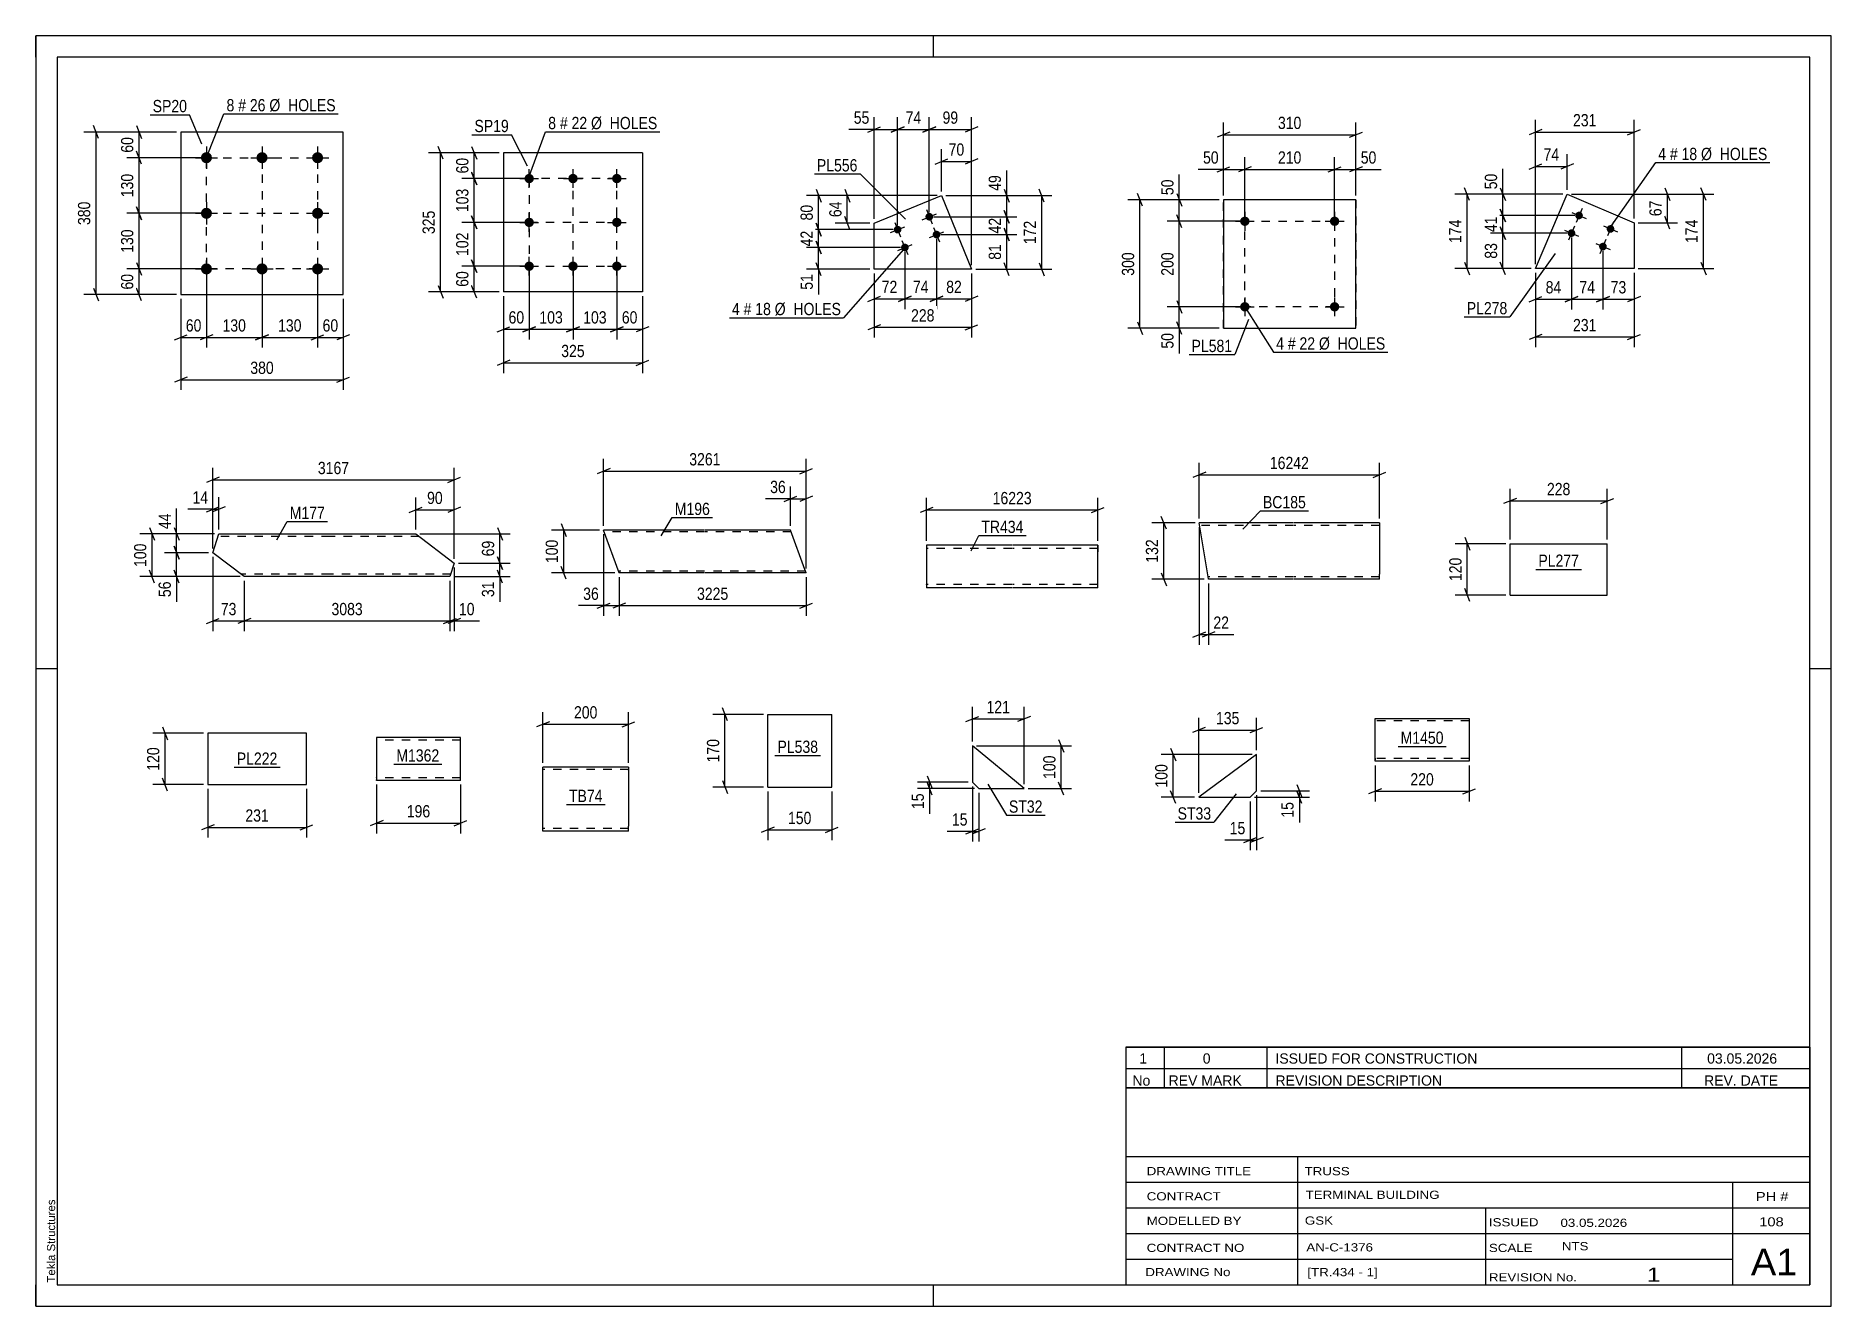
# Paper-space layout 'Layout1' of a CAD drawing. Header units: millimetres. Extents: x 0 to 420, y 0 to 297.
# The model-space entities are those that its viewports show. They can reach past a viewport. Long polylines and large blocks are cut down to what shows.
import ezdxf

# ---------------------------------------------------------------- set-up
doc = ezdxf.new("R2010")
doc.units = ezdxf.units.MM
doc.linetypes.add('DXK_LINE_DOT2', pattern=[3.9198, 1.9599, -1.9599])
doc.layers.add('Viewport layer', color=7, linetype='Continuous', plot=False)
doc.styles.add('Arial', font='ARIAL.TTF', dxfattribs={"height": 0.2})
doc.styles.add('Arial Narrow', font='ARIALN.TTF', dxfattribs={"height": 0.2})

# ---------------------------------------------------------------- blocks, each defined once
blk = doc.blocks.new('Unknown-814409460-1133')
at = {"color": 5, "linetype": 'Continuous'}
for p, q in [((420, 297), (0, 297)), ((0, 297), (0, 0)), ((0, 292), (0, 297)), ((210, 292), (210, 297)), ((420, 0), (420, 297)), ((415, 292), (5, 292)), ((5, 292), (5, 5)), ((415, 5), (415, 292)), ((5, 149), (0, 149)), ((420, 149), (415, 149)), ((0, 0), (0, 5)), ((5, 5), (415, 5)), ((210, 0), (210, 5)), ((0, 0), (420, 0))]:
    blk.add_line(p, q, dxfattribs=at)
at = {"color": 174, "linetype": 'Continuous', "style": 'Arial'}
blk.add_text('Tekla Structures', height=1.9102, rotation=90, dxfattribs=at).set_placement((4.5, 5.5))
blk = doc.blocks.new('Unknown-814409460-7199')
at = {"color": 7, "linetype": 'Continuous'}
for p, q in [((255, 51.05), (255, 5)), ((255, 51.05), (415, 51.05)), ((415, 51), (415, 5)), ((255, 35), (415, 35)), ((295.14, 35), (295.14, 5)), ((255, 29), (415, 29)), ((397, 5.05), (397, 29.05)), ((255, 23), (415, 23)), ((339.14, 23), (339.14, 5)), ((255, 17), (415, 17)), ((255, 11), (397, 11)), ((255, 5), (415, 5))]:
    blk.add_line(p, q, dxfattribs=at)
at = {"color": 7, "style": 'Arial Narrow'}
for s, height, width, p in [('DRAWING TITLE', 1.9089, 1.425378, (259.88, 30.61)), ('TRUSS', 1.909, 1.425378, (296.81, 30.59)), ('CONTRACT', 1.909, 1.425378, (259.88, 24.71)), ('TERMINAL BUILDING', 1.9089, 1.425378, (297.06, 25.07)), ('MODELLED BY', 1.9089, 1.425378, (259.88, 18.98)), ('GSK', 1.909, 1.425378, (296.88, 19.04)), ('ISSUED', 1.909, 1.425378, (339.94, 18.64)), ('03.05.2026', 1.909, 1.425378, (356.69, 18.52)), ('CONTRACT NO', 1.9089, 1.425378, (259.88, 12.66)), ('AN-C-1376', 1.909, 1.425378, (297.23, 12.78)), ('SCALE', 1.909, 1.425378, (339.94, 12.65)), ('A1', 6.204, 1.25, (401.24, 7.2)), ('DRAWING No', 1.909, 1.425378, (259.56, 7)), ('[TR.434 - 1]', 1.9089, 1.425378, (297.46, 6.99)), ('1', 3.34, 1.5, (376.91, 5.68)), ('REVISION No.', 1.9089, 1.425378, (339.94, 5.77))]:
    blk.add_text(s, height=height, dxfattribs=dict(at, width=width)).set_placement(p)
at = {"color": 7, "linetype": 'Continuous', "style": 'Arial Narrow'}
for s, height, width, p in [('PH #', 2.1, 1.42538, (402.4, 24.55)), ('108', 2.1, 1.42538, (403.19, 18.65)), ('NTS', 1.909, 1.425378, (357, 13.05))]:
    blk.add_text(s, height=height, dxfattribs=dict(at, width=width)).set_placement(p)
blk = doc.blocks.new('Unknown-814409460-7200')
at = {"color": 7, "linetype": 'Continuous'}
for p, q in [((255, 60.55), (415, 60.55)), ((415, 60.55), (255, 60.55)), ((255, 60.55), (255, 55.55)), ((264, 60.55), (264, 55.55)), ((288, 60.55), (288, 55.55)), ((385, 60.55), (385, 55.55)), ((415, 60.55), (415, 55.55)), ((255, 55.55), (415, 55.55)), ((255, 55.55), (255, 51.05)), ((255, 55.55), (415, 55.55)), ((264, 55.55), (264, 51.05)), ((288, 55.55), (288, 51.05)), ((385, 55.55), (385, 51.05)), ((415, 55.55), (415, 51.05)), ((415, 51.05), (255, 51.05))]:
    blk.add_line(p, q, dxfattribs=at)
at = {"color": 7, "linetype": 'Continuous', "style": 'Arial Narrow'}
for s, height, width, p in [('1', 2.39, 1.196471, (258.16, 56.7)), ('0', 2.39, 1.196471, (273, 56.7)), ('ISSUED FOR CONSTRUCTION', 2.3861, 1.196471, (290, 56.7)), ('03.05.2026', 2.386, 1.196471, (391, 56.7)), ('No', 2.386, 1.2, (256.54, 51.55)), ('REV MARK', 2.386, 1.2, (265, 51.55)), ('REVISION DESCRIPTION', 2.3861, 1.2, (290, 51.55)), ('REV. DATE', 2.386, 1.2, (390.28, 51.55))]:
    blk.add_text(s, height=height, dxfattribs=dict(at, width=width)).set_placement(p)
blk = doc.blocks.new('Part-814409460-1544 - 1529')
at = {"color": 2, "linetype": 'Continuous'}
for p, q in [((138.63, 126.05), (118.63, 126.05)), ((118.63, 111.15), (118.63, 126.05)), ((138.63, 126.05), (138.63, 112.25)), ((118.63, 111.05), (118.63, 111.15)), ((138.63, 111.05), (118.63, 111.05)), ((138.63, 111.05), (138.63, 112.25))]:
    blk.add_line(p, q, dxfattribs=at)
at = {"color": 7, "linetype": 'DXK_LINE_DOT2'}
for p, q in [((138.63, 125.45), (118.63, 125.45)), ((138.63, 125.41), (138.63, 125.45)), ((138.63, 125.45), (138.63, 125.41)), ((138.63, 125.31), (138.63, 125.41)), ((138.63, 125.41), (138.63, 125.31)), ((118.63, 111.65), (118.63, 111.7)), ((138.63, 111.65), (118.63, 111.65)), ((138.63, 111.7), (138.63, 112.02)), ((138.63, 111.65), (138.63, 111.7))]:
    blk.add_line(p, q, dxfattribs=at)
blk = doc.blocks.new('Part-814409460-1270 - 1253')
at = {"color": 2, "linetype": 'Continuous'}
for p, q in [((228.36, 177.96), (208.36, 177.96)), ((208.36, 177.96), (208.36, 167.96)), ((248.46, 177.96), (228.46, 177.96)), ((248.46, 177.96), (248.46, 176.36)), ((248.46, 167.96), (248.46, 176.36)), ((228.36, 167.96), (208.36, 167.96)), ((248.46, 167.96), (228.46, 167.96))]:
    blk.add_line(p, q, dxfattribs=at)
at = {"color": 7, "linetype": 'DXK_LINE_DOT2'}
for p, q in [((228.36, 177.16), (208.36, 177.16)), ((248.46, 177.16), (228.46, 177.16)), ((248.46, 176.36), (248.46, 177.84)), ((208.36, 168.76), (208.36, 168.82)), ((228.36, 168.76), (208.36, 168.76)), ((248.46, 168.76), (228.46, 168.76)), ((248.46, 168.76), (248.46, 168.82))]:
    blk.add_line(p, q, dxfattribs=at)
blk = doc.blocks.new('Part-814409460-7092 - 7091')
at = {"color": 2, "linetype": 'Continuous'}
for p, q in [((294.25, 183.15), (272.19, 183.15)), ((274.34, 170.04), (272.19, 183.15)), ((314.35, 183.15), (294.35, 183.15)), ((314.35, 183.15), (314.35, 183.06)), ((314.35, 183.06), (314.35, 181.95)), ((314.35, 181.95), (314.35, 171.15)), ((274.35, 169.95), (274.34, 170.04)), ((294.25, 169.95), (274.35, 169.95)), ((314.35, 169.95), (294.35, 169.95)), ((314.35, 169.95), (314.35, 171.15))]:
    blk.add_line(p, q, dxfattribs=at)
at = {"color": 7, "linetype": 'DXK_LINE_DOT2'}
for p, q in [((294.25, 182.55), (272.28, 182.55)), ((314.35, 182.55), (294.35, 182.55)), ((314.35, 182.8), (314.35, 181.95)), ((294.25, 170.55), (274.25, 170.55)), ((274.34, 170.04), (274.35, 169.95)), ((314.35, 170.55), (294.35, 170.55)), ((314.35, 170.04), (314.35, 170.3)), ((314.35, 169.95), (314.35, 170.04))]:
    blk.add_line(p, q, dxfattribs=at)
blk = doc.blocks.new('Part-814409460-1578 - 1562')
at = {"color": 2, "linetype": 'Continuous'}
for p, q in [((219.09, 131), (219.09, 122.5)), ((231.18, 121), (219.09, 131)), ((219.09, 122.5), (220.59, 121)), ((220.59, 121), (231.18, 121))]:
    blk.add_line(p, q, dxfattribs=at)
blk = doc.blocks.new('Part-814409460-1312 - 1296')
at = {"color": 2, "linetype": 'Continuous'}
for p, q in [((141.91, 269.65), (109.41, 269.65)), ((109.41, 269.65), (109.41, 237.15)), ((141.91, 269.65), (141.91, 237.15)), ((141.91, 237.15), (109.41, 237.15))]:
    blk.add_line(p, q, dxfattribs=at)
blk = doc.blocks.new('Bolt-814409460-1345 - 1296')
at = {"linetype": 'Continuous'}
for points in [[(115.41, 264.75, -1), (115.41, 262.55, -1)], [(125.66, 264.75, -1), (125.66, 262.55, -1)], [(135.91, 264.75, -1), (135.91, 262.55, -1)], [(115.41, 254.5, -1), (115.41, 252.3, -1)], [(135.91, 254.5, -1), (135.91, 252.3, -1)], [(115.41, 244.25, -1), (115.41, 242.05, -1)], [(125.66, 244.25, -1), (125.66, 242.05, -1)], [(135.91, 244.25, -1), (135.91, 242.05, -1)]]:
    blk.add_hatch(color=1, dxfattribs=at).paths.add_polyline_path(points)
at = {"color": 1, "linetype": 'Continuous'}
for p, q in [((115.41, 261.45), (115.41, 265.85)), ((125.66, 261.45), (125.66, 265.85)), ((135.91, 261.45), (135.91, 265.85)), ((113.21, 263.65), (117.61, 263.65)), ((123.46, 263.65), (127.86, 263.65)), ((133.71, 263.65), (138.11, 263.65)), ((113.21, 253.4), (117.61, 253.4)), ((115.41, 251.2), (115.41, 255.6)), ((133.71, 253.4), (138.11, 253.4)), ((135.91, 251.2), (135.91, 255.6)), ((115.41, 240.95), (115.41, 245.35)), ((125.66, 240.95), (125.66, 245.35)), ((135.91, 240.95), (135.91, 245.35)), ((113.21, 243.15), (117.61, 243.15)), ((123.46, 243.15), (127.86, 243.15)), ((133.71, 243.15), (138.11, 243.15))]:
    blk.add_line(p, q, dxfattribs=at)
blk = doc.blocks.new('Part-814409460-1649 - 1633')
at = {"color": 2, "linetype": 'Continuous'}
for p, q in [((285.58, 128.98), (272.09, 118.98)), ((285.59, 120.48), (285.58, 128.98)), ((272.09, 118.98), (284.09, 118.98)), ((285.59, 120.48), (284.09, 118.98))]:
    blk.add_line(p, q, dxfattribs=at)
blk = doc.blocks.new('Part-814409460-1461 - 1447')
at = {"color": 2, "linetype": 'Continuous'}
for p, q in [((344.88, 166.26), (344.88, 178.26)), ((344.88, 178.26), (367.64, 178.26)), ((367.64, 166.26), (367.64, 178.26)), ((344.88, 166.26), (367.64, 166.26))]:
    blk.add_line(p, q, dxfattribs=at)
blk = doc.blocks.new('Part-814409460-1502 - 1488')
at = {"color": 2, "linetype": 'Continuous'}
for p, q in [((171.21, 121.36), (171.21, 138.36)), ((171.21, 138.36), (186.21, 138.36)), ((186.21, 121.36), (186.21, 138.36)), ((171.21, 121.36), (186.21, 121.36))]:
    blk.add_line(p, q, dxfattribs=at)
blk = doc.blocks.new('Bolt-814409460-1740 - 1706')
at = {"linetype": 'Continuous'}
for points in [[(39.9, 269.82, -1), (39.9, 267.22, -1)], [(52.9, 269.82, -1), (52.9, 267.22, -1)], [(65.9, 269.82, -1), (65.9, 267.22, -1)], [(39.9, 256.82, -1), (39.9, 254.22, -1)], [(65.9, 256.82, -1), (65.9, 254.22, -1)], [(39.9, 243.82, -1), (39.9, 241.22, -1)], [(52.9, 243.82, -1), (52.9, 241.22, -1)], [(65.9, 243.82, -1), (65.9, 241.22, -1)]]:
    blk.add_hatch(color=1, dxfattribs=at).paths.add_polyline_path(points)
at = {"color": 1, "linetype": 'Continuous'}
for p, q in [((39.9, 271.12), (39.9, 265.92)), ((52.9, 271.12), (52.9, 265.92)), ((65.9, 271.12), (65.9, 265.92)), ((37.3, 268.52), (42.5, 268.52)), ((50.3, 268.52), (55.5, 268.52)), ((63.3, 268.52), (68.5, 268.52)), ((39.9, 258.12), (39.9, 252.92)), ((65.9, 258.12), (65.9, 252.92)), ((37.3, 255.52), (42.5, 255.52)), ((63.3, 255.52), (68.5, 255.52)), ((39.9, 245.12), (39.9, 239.92)), ((52.9, 245.12), (52.9, 239.92)), ((65.9, 245.12), (65.9, 239.92)), ((37.3, 242.52), (42.5, 242.52)), ((50.3, 242.52), (55.5, 242.52)), ((63.3, 242.52), (68.5, 242.52))]:
    blk.add_line(p, q, dxfattribs=at)
blk = doc.blocks.new('Part-814409460-1755 - 1706')
at = {"color": 2, "linetype": 'Continuous'}
for p, q in [((71.9, 274.52), (33.9, 274.52)), ((33.9, 274.52), (33.9, 236.52)), ((71.9, 236.52), (71.9, 274.52)), ((33.9, 236.52), (71.9, 236.52))]:
    blk.add_line(p, q, dxfattribs=at)
blk = doc.blocks.new('Part-814409460-1870 - 1856')
at = {"color": 2, "linetype": 'Continuous'}
for p, q in [((99.32, 132.93), (79.71, 132.93)), ((79.71, 132.93), (79.71, 123.02)), ((99.32, 124.13), (99.32, 132.93)), ((79.71, 122.93), (79.71, 123.02)), ((99.32, 122.93), (79.71, 122.93)), ((99.32, 122.93), (99.32, 124.13))]:
    blk.add_line(p, q, dxfattribs=at)
at = {"color": 7, "linetype": 'DXK_LINE_DOT2'}
for p, q in [((99.32, 132.33), (79.71, 132.33)), ((79.71, 123.53), (79.71, 123.57)), ((99.32, 123.53), (79.71, 123.53)), ((99.32, 123.57), (99.32, 123.9)), ((99.32, 123.53), (99.32, 123.57))]:
    blk.add_line(p, q, dxfattribs=at)
blk = doc.blocks.new('Bolt-814409460-1935 - 1886')
at = {"linetype": 'Continuous'}
for points in [[(283.94, 233.66, -1), (281.74, 233.66, -1)], [(304.94, 233.66, -1), (302.74, 233.66, -1)]]:
    blk.add_hatch(color=1, dxfattribs=at).paths.add_polyline_path(points)
at = {"color": 1, "linetype": 'Continuous'}
for p, q in [((282.84, 235.86), (282.84, 231.46)), ((303.84, 235.86), (303.84, 231.46)), ((280.64, 233.66), (285.04, 233.66)), ((301.64, 233.66), (306.04, 233.66))]:
    blk.add_line(p, q, dxfattribs=at)
blk = doc.blocks.new('Part-814409460-1902 - 1886')
at = {"color": 2, "linetype": 'Continuous'}
for p, q in [((308.84, 258.66), (277.84, 258.66)), ((277.84, 258.66), (277.84, 228.66)), ((308.84, 228.66), (308.84, 258.66)), ((277.84, 228.66), (308.84, 228.66))]:
    blk.add_line(p, q, dxfattribs=at)
at = {"color": 7, "linetype": 'DXK_LINE_DOT2'}
for p, q in [((277.84, 228.66), (277.84, 258.66)), ((308.84, 258.66), (308.84, 228.66))]:
    blk.add_line(p, q, dxfattribs=at)
blk = doc.blocks.new('Bolt-814409460-1940 - 1886')
at = {"linetype": 'Continuous'}
for points in [[(283.94, 253.66, -1), (281.74, 253.66, -1)], [(304.94, 253.66, -1), (302.74, 253.66, -1)]]:
    blk.add_hatch(color=1, dxfattribs=at).paths.add_polyline_path(points)
at = {"color": 1, "linetype": 'Continuous'}
for p, q in [((280.64, 253.66), (285.04, 253.66)), ((282.84, 255.86), (282.84, 251.46)), ((301.64, 253.66), (306.04, 253.66)), ((303.84, 255.86), (303.84, 251.46))]:
    blk.add_line(p, q, dxfattribs=at)
blk = doc.blocks.new('Bolt-814409460-2183 - 2149')
at = {"linetype": 'Continuous'}
for points in [[(202.44, 252.04, -1), (200.77, 251.36, -1)], [(209.85, 255.05, -1), (208.18, 254.37, -1)], [(204.14, 247.87, -1), (202.47, 247.19, -1)], [(211.54, 250.89, -1), (209.88, 250.21, -1)]]:
    blk.add_hatch(color=1, dxfattribs=at).paths.add_polyline_path(points)
at = {"color": 1, "linetype": 'Continuous'}
for p, q in [((208.33, 256.38), (209.69, 253.05)), ((199.94, 251.02), (203.27, 252.37)), ((200.93, 253.36), (202.28, 250.03)), ((207.35, 254.03), (210.68, 255.39)), ((210.03, 252.21), (211.39, 248.88)), ((201.64, 246.85), (204.97, 248.21)), ((202.62, 249.2), (203.98, 245.86)), ((209.04, 249.87), (212.38, 251.22))]:
    blk.add_line(p, q, dxfattribs=at)
blk = doc.blocks.new('Part-814409460-2198 - 2149')
at = {"color": 2, "linetype": 'Continuous'}
for p, q in [((196.12, 253.24), (211.86, 259.65)), ((211.86, 259.65), (218.88, 242.43)), ((196.12, 242.43), (196.12, 253.24)), ((218.88, 242.43), (196.12, 242.43))]:
    blk.add_line(p, q, dxfattribs=at)
blk = doc.blocks.new('Part-814409460-2346 - 2330')
at = {"color": 2, "linetype": 'Continuous'}
for p, q in [((156.46, 181.46), (132.82, 181.46)), ((136.46, 171.46), (132.82, 181.46)), ((176.56, 181.46), (156.56, 181.46)), ((179.91, 172.26), (176.56, 181.46)), ((180.2, 171.46), (179.91, 172.26)), ((156.46, 171.46), (136.46, 171.46)), ((180.2, 171.46), (156.56, 171.46))]:
    blk.add_line(p, q, dxfattribs=at)
at = {"color": 7, "linetype": 'DXK_LINE_DOT2'}
for p, q in [((156.46, 181.06), (132.97, 181.06)), ((176.71, 181.06), (156.56, 181.06)), ((156.46, 171.86), (136.32, 171.86)), ((136.38, 171.69), (136.46, 171.46)), ((180.06, 171.86), (156.56, 171.86)), ((180.18, 171.52), (180.12, 171.69)), ((180.2, 171.46), (180.18, 171.52))]:
    blk.add_line(p, q, dxfattribs=at)
blk = doc.blocks.new('Part-814409460-2461 - 2445')
at = {"color": 2, "linetype": 'Continuous'}
for p, q in [((41.41, 176.16), (42.78, 180.56)), ((42.78, 180.56), (68.75, 180.56)), ((68.85, 180.56), (88.85, 180.56)), ((88.85, 180.56), (97.85, 173.71)), ((48.75, 170.56), (41.41, 176.16)), ((97.85, 173.71), (96.87, 170.56)), ((68.75, 170.56), (48.75, 170.56)), ((96.87, 170.56), (68.85, 170.56))]:
    blk.add_line(p, q, dxfattribs=at)
at = {"color": 7, "linetype": 'DXK_LINE_DOT2'}
for p, q in [((68.75, 179.96), (42.6, 179.96)), ((89.64, 179.96), (68.85, 179.96)), ((48.75, 170.56), (47.74, 171.34)), ((68.75, 171.16), (47.97, 171.16)), ((97.06, 171.16), (68.85, 171.16))]:
    blk.add_line(p, q, dxfattribs=at)
blk = doc.blocks.new('Part-814409460-2741 - 2737')
at = {"color": 2, "linetype": 'Continuous'}
for p, q in [((63.29, 133.93), (40.22, 133.93)), ((40.22, 133.93), (40.22, 121.93)), ((63.29, 121.93), (63.29, 133.93)), ((40.22, 121.93), (63.29, 121.93))]:
    blk.add_line(p, q, dxfattribs=at)
blk = doc.blocks.new('Part-814409460-6693 - 6692')
at = {"color": 2, "linetype": 'Continuous'}
for p, q in [((313.31, 136.21), (313.31, 137.41)), ((313.31, 137.41), (335.31, 137.41)), ((313.31, 128.15), (313.31, 136.21)), ((335.31, 137.41), (335.31, 137.31)), ((335.31, 137.31), (335.31, 136.21)), ((335.31, 136.21), (335.31, 127.41)), ((313.31, 127.5), (313.31, 128.15)), ((313.31, 127.41), (313.31, 127.5)), ((335.31, 127.41), (313.31, 127.41))]:
    blk.add_line(p, q, dxfattribs=at)
at = {"color": 7, "linetype": 'DXK_LINE_DOT2'}
for p, q in [((335.31, 136.81), (313.31, 136.81)), ((335.31, 137.05), (335.31, 136.21)), ((313.31, 128.15), (313.31, 127.76)), ((313.31, 128.01), (313.31, 128.05)), ((335.31, 128.01), (313.31, 128.01)), ((313.31, 127.41), (313.31, 127.41)), ((335.31, 128.05), (335.31, 128.15)), ((335.31, 128.01), (335.31, 128.05)), ((335.31, 128.01), (335.31, 128.05))]:
    blk.add_line(p, q, dxfattribs=at)
blk = doc.blocks.new('Part-814409460-6716 - 6715')
at = {"color": 2, "linetype": 'Continuous'}
for p, q in [((350.83, 242.6), (358.27, 260.01)), ((358.27, 260.01), (373.9, 253.32)), ((373.9, 253.32), (373.9, 242.6)), ((373.9, 242.6), (350.83, 242.6))]:
    blk.add_line(p, q, dxfattribs=at)
blk = doc.blocks.new('Bolt-814409460-6717 - 6715')
at = {"linetype": 'Continuous'}
for points in [[(361.86, 254.67, -1), (360.21, 255.37, -1)], [(369.22, 251.52, -1), (367.56, 252.23, -1)], [(360.09, 250.53, -1), (358.44, 251.24, -1)], [(367.45, 247.38, -1), (365.79, 248.09, -1)]]:
    blk.add_hatch(color=1, dxfattribs=at).paths.add_polyline_path(points)
at = {"color": 1, "linetype": 'Continuous'}
for p, q in [((361.74, 256.67), (360.33, 253.36)), ((359.97, 252.54), (358.56, 249.23)), ((359.38, 255.73), (362.69, 254.31)), ((366.73, 252.58), (370.04, 251.17)), ((369.1, 253.53), (367.68, 250.22)), ((357.61, 251.59), (360.92, 250.17)), ((364.96, 248.44), (368.28, 247.03)), ((367.33, 249.39), (365.91, 246.08))]:
    blk.add_line(p, q, dxfattribs=at)
blk = doc.blocks.new('Rectangle-814409460-1433 - 1296')
at = {"color": 1, "linetype": 'DXK_LINE_DOT2'}
blk.add_lwpolyline([(115.41, 243.15), (135.91, 243.15), (135.91, 263.65), (115.41, 263.65), (115.41, 243.15)], close=True, dxfattribs=at)
blk = doc.blocks.new('Rectangle-814409460-1842 - 1706')
at = {"color": 1, "linetype": 'DXK_LINE_DOT2'}
blk.add_lwpolyline([(39.9, 268.52), (65.9, 268.52), (65.9, 242.52), (39.9, 242.52), (39.9, 268.52)], close=True, dxfattribs=at)
blk = doc.blocks.new('Rectangle-814409460-2049 - 1886')
at = {"color": 1, "linetype": 'DXK_LINE_DOT2'}
blk.add_lwpolyline([(282.84, 253.66), (303.84, 253.66), (303.84, 233.66), (282.84, 233.66), (282.84, 253.66)], close=True, dxfattribs=at)
blk = doc.blocks.new('Line-814409460-1426 - 1296')
at = {"color": 1, "linetype": 'DXK_LINE_DOT2'}
blk.add_line((115.41, 253.45), (135.91, 253.45), dxfattribs=at)
blk = doc.blocks.new('Line-814409460-1835 - 1706')
at = {"color": 1, "linetype": 'DXK_LINE_DOT2'}
blk.add_line((52.9, 268.52), (52.9, 242.52), dxfattribs=at)
blk = doc.blocks.new('Line-814409460-1419 - 1296')
at = {"color": 1, "linetype": 'DXK_LINE_DOT2'}
blk.add_line((125.71, 243.15), (125.71, 263.65), dxfattribs=at)
blk = doc.blocks.new('Line-814409460-1828 - 1706')
at = {"color": 1, "linetype": 'DXK_LINE_DOT2'}
blk.add_line((39.9, 255.52), (65.9, 255.52), dxfattribs=at)
blk = doc.blocks.new('StraightDimension-814409460-1546 - 1529')
at = {"color": 7, "linetype": 'Continuous'}
for p, q in [((118.63, 127.05), (118.63, 138.9)), ((138.63, 127.05), (138.63, 138.9)), ((120.13, 136.65), (117.13, 135.45)), ((118.63, 136.05), (138.63, 136.05)), ((137.13, 135.45), (140.13, 136.65))]:
    blk.add_line(p, q, dxfattribs=at)
at = {"color": 0}
blk.add_wipeout([(131.97, 136.8), (131.97, 141), (125.29, 141), (125.29, 136.8)], dxfattribs=at)
at = {"color": 3, "style": 'Arial Narrow'}
blk.add_text('200', height=2.863, dxfattribs=at).set_placement((125.89, 137.4))
blk = doc.blocks.new('StraightDimension-814409460-1277 - 1253')
at = {"color": 7, "linetype": 'Continuous'}
for p, q in [((208.36, 178.96), (208.36, 189)), ((248.46, 178.96), (248.46, 189)), ((209.86, 186.75), (206.86, 185.55)), ((208.36, 186.15), (248.46, 186.15)), ((246.96, 185.55), (249.96, 186.75))]:
    blk.add_line(p, q, dxfattribs=at)
at = {"color": 0}
blk.add_wipeout([(233.58, 186.9), (233.58, 191.1), (223.24, 191.1), (223.24, 186.9)], dxfattribs=at)
at = {"color": 3, "style": 'Arial Narrow'}
blk.add_text('16223', height=2.863, dxfattribs=at).set_placement((223.84, 187.5))
blk = doc.blocks.new('StraightDimension-814409460-7157 - 7091')
at = {"color": 7, "linetype": 'Continuous'}
for p, q in [((271.19, 183.15), (261.05, 183.15)), ((264.5, 181.65), (263.3, 184.65)), ((263.9, 169.95), (263.9, 183.15)), ((273.35, 169.95), (261.05, 169.95)), ((263.3, 171.45), (264.5, 168.45))]:
    blk.add_line(p, q, dxfattribs=at)
at = {"color": 0}
blk.add_wipeout([(263.15, 179.89), (258.95, 179.89), (258.95, 173.21), (263.15, 173.21)], dxfattribs=at)
at = {"color": 3, "style": 'Arial Narrow'}
blk.add_text('132', height=2.863, rotation=90.0002, dxfattribs=at).set_placement((262.55, 173.81))
blk = doc.blocks.new('StraightDimension-814409460-7128 - 7091')
at = {"color": 7, "linetype": 'Continuous'}
for p, q in [((273.69, 194.96), (270.69, 193.76)), ((272.19, 184.15), (272.19, 197.21)), ((272.19, 194.36), (314.35, 194.36)), ((312.85, 193.76), (315.85, 194.96)), ((314.35, 184.15), (314.35, 197.21))]:
    blk.add_line(p, q, dxfattribs=at)
at = {"color": 0}
blk.add_wipeout([(298.44, 195.11), (298.44, 199.31), (288.1, 199.31), (288.1, 195.11)], dxfattribs=at)
at = {"color": 3, "style": 'Arial Narrow'}
blk.add_text('16242', height=2.863, dxfattribs=at).set_placement((288.7, 195.71))
blk = doc.blocks.new('StraightDimension-814409460-7139 - 7091')
at = {"color": 7, "linetype": 'Continuous'}
for p, q in [((272.19, 182.15), (272.19, 154.63)), ((274.35, 168.95), (274.35, 154.63)), ((270.69, 156.43), (273.69, 157.63)), ((272.19, 157.03), (274.35, 157.03)), ((275.85, 157.63), (272.85, 156.43))]:
    blk.add_line(p, q, dxfattribs=at)
at = {"color": 0}
blk.add_wipeout([(279.73, 157.78), (279.73, 161.98), (274.88, 161.98), (274.88, 157.78)], dxfattribs=at)
at = {"color": 7, "linetype": 'Continuous'}
blk.add_line((274.35, 157.03), (280.26, 157.03), dxfattribs=at)
blk.add_line((274.35, 157.03), (280.26, 157.03), dxfattribs=at)
at = {"color": 3, "style": 'Arial Narrow'}
blk.add_text('22', height=2.863, dxfattribs=at).set_placement((275.48, 158.38))
blk = doc.blocks.new('StraightDimension-814409460-1618 - 1562')
at = {"color": 7, "linetype": 'Continuous'}
for p, q in [((220.09, 131), (242.28, 131)), ((239.28, 132.5), (240.48, 129.5)), ((239.88, 121), (239.88, 131)), ((240.48, 119.5), (239.28, 122.5)), ((232.18, 121), (242.28, 121))]:
    blk.add_line(p, q, dxfattribs=at)
at = {"color": 0}
blk.add_wipeout([(239.13, 129.34), (234.93, 129.34), (234.93, 122.66), (239.13, 122.66)], dxfattribs=at)
at = {"color": 3, "style": 'Arial Narrow'}
blk.add_text('100', height=2.863, rotation=90.0002, dxfattribs=at).set_placement((238.53, 123.26))
blk = doc.blocks.new('StraightDimension-814409460-1596 - 1562')
at = {"color": 7, "linetype": 'Continuous'}
for p, q in [((219.09, 132), (219.09, 140.14)), ((231.18, 122), (231.18, 140.14)), ((217.59, 136.69), (220.59, 137.89)), ((219.09, 137.29), (231.18, 137.29)), ((232.68, 137.89), (229.68, 136.69))]:
    blk.add_line(p, q, dxfattribs=at)
at = {"color": 0}
blk.add_wipeout([(228.48, 138.04), (228.48, 142.24), (221.8, 142.24), (221.8, 138.04)], dxfattribs=at)
at = {"color": 3, "style": 'Arial Narrow'}
blk.add_text('121', height=2.863, dxfattribs=at).set_placement((222.4, 138.64))
blk = doc.blocks.new('StraightDimension-814409460-1580 - 1562')
at = {"color": 7, "linetype": 'Continuous'}
for p, q in [((219.09, 121.5), (219.09, 108.6)), ((220.59, 120), (220.59, 108.6)), ((217.59, 110.4), (220.59, 111.6)), ((222.09, 111.6), (219.09, 110.4)), ((219.09, 111), (220.59, 111))]:
    blk.add_line(p, q, dxfattribs=at)
at = {"color": 0}
blk.add_wipeout([(218.57, 111.75), (218.57, 115.95), (213.71, 115.95), (213.71, 111.75)], dxfattribs=at)
at = {"color": 7, "linetype": 'Continuous'}
blk.add_line((219.09, 111), (213.19, 111), dxfattribs=at)
blk.add_line((219.09, 111), (213.19, 111), dxfattribs=at)
at = {"color": 3, "style": 'Arial Narrow'}
blk.add_text('15', height=2.863, dxfattribs=at).set_placement((214.31, 112.35))
blk = doc.blocks.new('StraightDimension-814409460-1607 - 1562')
at = {"color": 7, "linetype": 'Continuous'}
for p, q in [((218.09, 122.5), (206.24, 122.5)), ((208.49, 124), (209.69, 121)), ((209.69, 119.5), (208.49, 122.5)), ((209.09, 121), (209.09, 122.5)), ((219.59, 121), (206.24, 121))]:
    blk.add_line(p, q, dxfattribs=at)
at = {"color": 0}
blk.add_wipeout([(208.34, 120.47), (204.14, 120.47), (204.14, 115.62), (208.34, 115.62)], dxfattribs=at)
at = {"color": 7, "linetype": 'Continuous'}
blk.add_line((209.09, 121), (209.09, 115.09), dxfattribs=at)
blk.add_line((209.09, 121), (209.09, 115.09), dxfattribs=at)
at = {"color": 3, "style": 'Arial Narrow'}
blk.add_text('15', height=2.863, rotation=90.0002, dxfattribs=at).set_placement((207.74, 116.22))
blk = doc.blocks.new('StraightDimension-814409460-1351 - 1296')
at = {"color": 7, "linetype": 'Continuous'}
for p, q in [((108.41, 269.65), (99.68, 269.65)), ((101.93, 271.15), (103.13, 268.15)), ((102.53, 263.65), (102.53, 269.65)), ((103.13, 262.15), (101.93, 265.15)), ((114.41, 263.65), (99.68, 263.65))]:
    blk.add_line(p, q, dxfattribs=at)
at = {"color": 0}
blk.add_wipeout([(101.78, 269.08), (97.58, 269.08), (97.58, 264.23), (101.78, 264.23)], dxfattribs=at)
at = {"color": 3, "style": 'Arial Narrow'}
blk.add_text('60', height=2.863, rotation=90.0002, dxfattribs=at).set_placement((101.18, 264.83))
blk = doc.blocks.new('StraightDimension-814409460-6947 - 1296')
at = {"color": 7, "linetype": 'Continuous'}
for p, q in [((125.66, 242.15), (125.66, 226)), ((135.91, 242.15), (135.91, 226)), ((124.16, 227.8), (127.16, 229)), ((125.66, 228.4), (135.91, 228.4)), ((137.41, 229), (134.41, 227.8))]:
    blk.add_line(p, q, dxfattribs=at)
at = {"color": 0}
blk.add_wipeout([(134.12, 229.15), (134.12, 233.35), (127.44, 233.35), (127.44, 229.15)], dxfattribs=at)
at = {"color": 3, "style": 'Arial Narrow'}
blk.add_text('103', height=2.863, dxfattribs=at).set_placement((128.04, 229.75))
blk = doc.blocks.new('StraightDimension-814409460-1362 - 1296')
at = {"color": 7, "linetype": 'Continuous'}
for p, q in [((101.93, 244.65), (103.13, 241.65)), ((114.41, 243.15), (99.68, 243.15)), ((102.53, 237.15), (102.53, 243.15)), ((108.41, 237.15), (99.68, 237.15)), ((103.13, 235.65), (101.93, 238.65))]:
    blk.add_line(p, q, dxfattribs=at)
at = {"color": 0}
blk.add_wipeout([(101.78, 242.58), (97.58, 242.58), (97.58, 237.73), (101.78, 237.73)], dxfattribs=at)
at = {"color": 3, "style": 'Arial Narrow'}
blk.add_text('60', height=2.863, rotation=90.0002, dxfattribs=at).set_placement((101.18, 238.33))
blk = doc.blocks.new('StraightDimension-814409460-1373 - 1296')
at = {"color": 7, "linetype": 'Continuous'}
for p, q in [((108.41, 269.65), (91.83, 269.65)), ((95.28, 268.15), (94.08, 271.15)), ((94.68, 237.15), (94.68, 269.65)), ((108.41, 237.15), (91.83, 237.15)), ((94.08, 238.65), (95.28, 235.65))]:
    blk.add_line(p, q, dxfattribs=at)
at = {"color": 0}
blk.add_wipeout([(93.93, 256.75), (89.73, 256.75), (89.73, 250.06), (93.93, 250.06)], dxfattribs=at)
at = {"color": 3, "style": 'Arial Narrow'}
blk.add_text('325', height=2.863, rotation=90.0002, dxfattribs=at).set_placement((93.33, 250.66))
blk = doc.blocks.new('StraightDimension-814409460-2829 - 1296')
at = {"color": 7, "linetype": 'Continuous'}
for p, q in [((114.41, 253.4), (99.68, 253.4)), ((101.93, 254.9), (103.13, 251.9)), ((102.53, 243.15), (102.53, 253.4)), ((103.13, 241.65), (101.93, 244.65)), ((114.41, 243.15), (99.68, 243.15))]:
    blk.add_line(p, q, dxfattribs=at)
at = {"color": 0}
blk.add_wipeout([(101.78, 251.62), (97.58, 251.62), (97.58, 244.94), (101.78, 244.94)], dxfattribs=at)
at = {"color": 3, "style": 'Arial Narrow'}
blk.add_text('102', height=2.863, rotation=90.0002, dxfattribs=at).set_placement((101.18, 245.54))
blk = doc.blocks.new('StraightDimension-814409460-2831 - 1296')
at = {"color": 7, "linetype": 'Continuous'}
for p, q in [((101.93, 265.15), (103.13, 262.15)), ((114.41, 263.65), (99.68, 263.65)), ((102.53, 253.4), (102.53, 263.65)), ((114.41, 253.4), (99.68, 253.4)), ((103.13, 251.9), (101.93, 254.9))]:
    blk.add_line(p, q, dxfattribs=at)
at = {"color": 0}
blk.add_wipeout([(101.78, 261.87), (97.58, 261.87), (97.58, 255.19), (101.78, 255.19)], dxfattribs=at)
at = {"color": 3, "style": 'Arial Narrow'}
blk.add_text('103', height=2.863, rotation=90.0002, dxfattribs=at).set_placement((101.18, 255.79))
blk = doc.blocks.new('StraightDimension-814409460-6946 - 1296')
at = {"color": 7, "linetype": 'Continuous'}
for p, q in [((135.91, 242.15), (135.91, 226)), ((141.91, 236.15), (141.91, 226)), ((134.41, 227.8), (137.41, 229)), ((135.91, 228.4), (141.91, 228.4)), ((143.41, 229), (140.41, 227.8))]:
    blk.add_line(p, q, dxfattribs=at)
at = {"color": 0}
blk.add_wipeout([(141.33, 229.15), (141.33, 233.35), (136.48, 233.35), (136.48, 229.15)], dxfattribs=at)
at = {"color": 3, "style": 'Arial Narrow'}
blk.add_text('60', height=2.863, dxfattribs=at).set_placement((137.08, 229.75))
blk = doc.blocks.new('StraightDimension-814409460-6948 - 1296')
at = {"color": 7, "linetype": 'Continuous'}
for p, q in [((115.41, 242.15), (115.41, 226)), ((125.66, 242.15), (125.66, 226)), ((113.91, 227.8), (116.91, 229)), ((115.41, 228.4), (125.66, 228.4)), ((127.16, 229), (124.16, 227.8))]:
    blk.add_line(p, q, dxfattribs=at)
at = {"color": 0}
blk.add_wipeout([(123.87, 229.15), (123.87, 233.35), (117.19, 233.35), (117.19, 229.15)], dxfattribs=at)
at = {"color": 3, "style": 'Arial Narrow'}
blk.add_text('103', height=2.863, dxfattribs=at).set_placement((117.79, 229.75))
blk = doc.blocks.new('StraightDimension-814409460-6949 - 1296')
at = {"color": 7, "linetype": 'Continuous'}
for p, q in [((115.41, 242.15), (115.41, 226)), ((109.41, 236.15), (109.41, 226)), ((107.91, 227.8), (110.91, 229)), ((109.41, 228.4), (115.41, 228.4)), ((116.91, 229), (113.91, 227.8))]:
    blk.add_line(p, q, dxfattribs=at)
at = {"color": 0}
blk.add_wipeout([(114.83, 229.15), (114.83, 233.35), (109.98, 233.35), (109.98, 229.15)], dxfattribs=at)
at = {"color": 3, "style": 'Arial Narrow'}
blk.add_text('60', height=2.863, dxfattribs=at).set_placement((110.58, 229.75))
blk = doc.blocks.new('StraightDimension-814409460-6971 - 1296')
at = {"color": 7, "linetype": 'Continuous'}
for p, q in [((109.41, 236.15), (109.41, 218.15)), ((141.91, 236.15), (141.91, 218.15)), ((110.91, 221.15), (107.91, 219.95)), ((109.41, 220.55), (141.91, 220.55)), ((140.41, 219.95), (143.41, 221.15))]:
    blk.add_line(p, q, dxfattribs=at)
at = {"color": 0}
blk.add_wipeout([(129, 221.3), (129, 225.5), (122.31, 225.5), (122.31, 221.3)], dxfattribs=at)
at = {"color": 3, "style": 'Arial Narrow'}
blk.add_text('325', height=2.863, dxfattribs=at).set_placement((122.91, 221.9))
blk = doc.blocks.new('StraightDimension-814409460-1677 - 1633')
at = {"color": 7, "linetype": 'Continuous'}
for p, q in [((284.09, 117.98), (284.09, 106.58)), ((285.59, 119.48), (285.59, 106.58)), ((282.59, 108.38), (285.59, 109.58)), ((287.09, 109.58), (284.09, 108.38)), ((284.09, 108.98), (285.59, 108.98))]:
    blk.add_line(p, q, dxfattribs=at)
at = {"color": 0}
blk.add_wipeout([(283.56, 109.73), (283.56, 113.93), (278.7, 113.93), (278.7, 109.73)], dxfattribs=at)
at = {"color": 7, "linetype": 'Continuous'}
blk.add_line((284.09, 108.98), (278.18, 108.98), dxfattribs=at)
blk.add_line((284.09, 108.98), (278.18, 108.98), dxfattribs=at)
at = {"color": 3, "style": 'Arial Narrow'}
blk.add_text('15', height=2.863, dxfattribs=at).set_placement((279.3, 110.33))
blk = doc.blocks.new('StraightDimension-814409460-1691 - 1633')
at = {"color": 7, "linetype": 'Continuous'}
for p, q in [((273.59, 135.3), (270.59, 134.1)), ((272.09, 119.98), (272.09, 137.55)), ((272.09, 134.7), (285.58, 134.7)), ((284.08, 134.1), (287.08, 135.3)), ((285.58, 129.98), (285.58, 137.55))]:
    blk.add_line(p, q, dxfattribs=at)
at = {"color": 0}
blk.add_wipeout([(282.18, 135.45), (282.18, 139.65), (275.49, 139.65), (275.49, 135.45)], dxfattribs=at)
at = {"color": 3, "style": 'Arial Narrow'}
blk.add_text('135', height=2.863, dxfattribs=at).set_placement((276.09, 136.05))
blk = doc.blocks.new('StraightDimension-814409460-1651 - 1633')
at = {"color": 7, "linetype": 'Continuous'}
for p, q in [((294.99, 121.98), (296.19, 118.98)), ((285.09, 118.98), (297.99, 118.98)), ((286.59, 120.48), (297.99, 120.48)), ((296.19, 117.48), (294.99, 120.48)), ((295.59, 118.98), (295.59, 120.48))]:
    blk.add_line(p, q, dxfattribs=at)
at = {"color": 0}
blk.add_wipeout([(294.84, 118.46), (290.64, 118.46), (290.64, 113.6), (294.84, 113.6)], dxfattribs=at)
at = {"color": 7, "linetype": 'Continuous'}
blk.add_line((295.59, 118.98), (295.59, 113.08), dxfattribs=at)
blk.add_line((295.59, 118.98), (295.59, 113.08), dxfattribs=at)
at = {"color": 3, "style": 'Arial Narrow'}
blk.add_text('15', height=2.863, rotation=90.0002, dxfattribs=at).set_placement((294.24, 114.2))
blk = doc.blocks.new('StraightDimension-814409460-1663 - 1633')
at = {"color": 7, "linetype": 'Continuous'}
for p, q in [((265.48, 130.48), (266.68, 127.48)), ((284.58, 128.98), (263.23, 128.98)), ((266.08, 118.98), (266.08, 128.98)), ((271.09, 118.98), (263.23, 118.98)), ((266.68, 117.48), (265.48, 120.48))]:
    blk.add_line(p, q, dxfattribs=at)
at = {"color": 0}
blk.add_wipeout([(265.33, 127.32), (261.13, 127.32), (261.13, 120.64), (265.33, 120.64)], dxfattribs=at)
at = {"color": 3, "style": 'Arial Narrow'}
blk.add_text('100', height=2.863, rotation=90.0002, dxfattribs=at).set_placement((264.73, 121.24))
blk = doc.blocks.new('StraightDimension-814409460-1463 - 1447')
at = {"color": 7, "linetype": 'Continuous'}
for p, q in [((344.88, 179.26), (344.88, 191.11)), ((367.64, 179.26), (367.64, 191.11)), ((346.38, 188.86), (343.38, 187.66)), ((344.88, 188.26), (367.64, 188.26)), ((366.14, 187.66), (369.14, 188.86))]:
    blk.add_line(p, q, dxfattribs=at)
at = {"color": 0}
blk.add_wipeout([(359.6, 189.01), (359.6, 193.21), (352.92, 193.21), (352.92, 189.01)], dxfattribs=at)
at = {"color": 3, "style": 'Arial Narrow'}
blk.add_text('228', height=2.863, dxfattribs=at).set_placement((353.52, 189.61))
blk = doc.blocks.new('StraightDimension-814409460-1474 - 1447')
at = {"color": 7, "linetype": 'Continuous'}
for p, q in [((343.88, 178.26), (332.03, 178.26)), ((334.28, 179.76), (335.48, 176.76)), ((334.88, 166.26), (334.88, 178.26)), ((343.88, 166.26), (332.03, 166.26)), ((335.48, 164.76), (334.28, 167.76))]:
    blk.add_line(p, q, dxfattribs=at)
at = {"color": 0}
blk.add_wipeout([(334.13, 175.6), (329.93, 175.6), (329.93, 168.92), (334.13, 168.92)], dxfattribs=at)
at = {"color": 3, "style": 'Arial Narrow'}
blk.add_text('120', height=2.863, rotation=90.0002, dxfattribs=at).set_placement((333.53, 169.52))
blk = doc.blocks.new('StraightDimension-814409460-1515 - 1488')
at = {"color": 7, "linetype": 'Continuous'}
for p, q in [((161.81, 136.86), (160.61, 139.86)), ((170.21, 138.36), (158.36, 138.36)), ((161.21, 121.36), (161.21, 138.36)), ((160.61, 122.86), (161.81, 119.86)), ((170.21, 121.36), (158.36, 121.36))]:
    blk.add_line(p, q, dxfattribs=at)
at = {"color": 0}
blk.add_wipeout([(160.46, 133.2), (156.26, 133.2), (156.26, 126.52), (160.46, 126.52)], dxfattribs=at)
at = {"color": 3, "style": 'Arial Narrow'}
blk.add_text('170', height=2.863, rotation=90.0002, dxfattribs=at).set_placement((159.86, 127.12))
blk = doc.blocks.new('StraightDimension-814409460-1504 - 1488')
at = {"color": 7, "linetype": 'Continuous'}
for p, q in [((171.21, 120.36), (171.21, 108.96)), ((186.21, 120.36), (186.21, 108.96)), ((172.71, 111.96), (169.71, 110.76)), ((171.21, 111.36), (186.21, 111.36)), ((184.71, 110.76), (187.71, 111.96))]:
    blk.add_line(p, q, dxfattribs=at)
at = {"color": 0}
blk.add_wipeout([(182.05, 112.11), (182.05, 116.31), (175.36, 116.31), (175.36, 112.11)], dxfattribs=at)
at = {"color": 3, "style": 'Arial Narrow'}
blk.add_text('150', height=2.863, dxfattribs=at).set_placement((175.96, 112.71))
blk = doc.blocks.new('StraightDimension-814409460-1814 - 1706')
at = {"color": 7, "linetype": 'Continuous'}
for p, q in [((23.53, 244.02), (24.73, 241.02)), ((38.9, 242.52), (21.28, 242.52)), ((24.13, 236.52), (24.13, 242.52)), ((32.9, 236.52), (21.28, 236.52)), ((24.73, 235.02), (23.53, 238.02))]:
    blk.add_line(p, q, dxfattribs=at)
at = {"color": 0}
blk.add_wipeout([(23.38, 241.95), (19.18, 241.95), (19.18, 237.09), (23.38, 237.09)], dxfattribs=at)
at = {"color": 3, "style": 'Arial Narrow'}
blk.add_text('60', height=2.863, rotation=90.0002, dxfattribs=at).set_placement((22.78, 237.69))
blk = doc.blocks.new('StraightDimension-814409460-1757 - 1706')
at = {"color": 7, "linetype": 'Continuous'}
for p, q in [((33.9, 235.52), (33.9, 214.22)), ((71.9, 235.52), (71.9, 214.22)), ((35.4, 217.22), (32.4, 216.02)), ((33.9, 216.62), (71.9, 216.62)), ((70.4, 216.02), (73.4, 217.22))]:
    blk.add_line(p, q, dxfattribs=at)
at = {"color": 0}
blk.add_wipeout([(56.24, 217.37), (56.24, 221.57), (49.56, 221.57), (49.56, 217.37)], dxfattribs=at)
at = {"color": 3, "style": 'Arial Narrow'}
blk.add_text('380', height=2.863, dxfattribs=at).set_placement((50.16, 217.97))
blk = doc.blocks.new('StraightDimension-814409460-1768 - 1706')
at = {"color": 7, "linetype": 'Continuous'}
for p, q in [((65.9, 241.52), (65.9, 224.12)), ((71.9, 235.52), (71.9, 224.12)), ((64.4, 225.92), (67.4, 227.12)), ((73.4, 227.12), (70.4, 225.92)), ((65.9, 226.52), (71.9, 226.52))]:
    blk.add_line(p, q, dxfattribs=at)
at = {"color": 0}
blk.add_wipeout([(71.33, 227.27), (71.33, 231.47), (66.47, 231.47), (66.47, 227.27)], dxfattribs=at)
at = {"color": 3, "style": 'Arial Narrow'}
blk.add_text('60', height=2.863, dxfattribs=at).set_placement((67.07, 227.87))
blk = doc.blocks.new('StraightDimension-814409460-1778 - 1706')
at = {"color": 7, "linetype": 'Continuous'}
for p, q in [((39.9, 241.52), (39.9, 224.12)), ((33.9, 235.52), (33.9, 224.12)), ((32.4, 225.92), (35.4, 227.12)), ((41.4, 227.12), (38.4, 225.92)), ((33.9, 226.52), (39.9, 226.52))]:
    blk.add_line(p, q, dxfattribs=at)
at = {"color": 0}
blk.add_wipeout([(39.33, 227.27), (39.33, 231.47), (34.47, 231.47), (34.47, 227.27)], dxfattribs=at)
at = {"color": 3, "style": 'Arial Narrow'}
blk.add_text('60', height=2.863, dxfattribs=at).set_placement((35.07, 227.87))
blk = doc.blocks.new('StraightDimension-814409460-1793 - 1706')
at = {"color": 7, "linetype": 'Continuous'}
for p, q in [((32.9, 274.52), (11.21, 274.52)), ((14.66, 273.02), (13.46, 276.02)), ((14.06, 236.52), (14.06, 274.52)), ((32.9, 236.52), (11.21, 236.52)), ((13.46, 238.02), (14.66, 235.02))]:
    blk.add_line(p, q, dxfattribs=at)
at = {"color": 0}
blk.add_wipeout([(13.31, 258.86), (9.11, 258.86), (9.11, 252.18), (13.31, 252.18)], dxfattribs=at)
at = {"color": 3, "style": 'Arial Narrow'}
blk.add_text('380', height=2.863, rotation=90.0002, dxfattribs=at).set_placement((12.71, 252.78))
blk = doc.blocks.new('StraightDimension-814409460-1804 - 1706')
at = {"color": 7, "linetype": 'Continuous'}
for p, q in [((32.9, 274.52), (21.28, 274.52)), ((23.53, 276.02), (24.73, 273.02)), ((24.13, 268.52), (24.13, 274.52)), ((24.73, 267.02), (23.53, 270.02)), ((38.9, 268.52), (21.28, 268.52))]:
    blk.add_line(p, q, dxfattribs=at)
at = {"color": 0}
blk.add_wipeout([(23.38, 273.95), (19.18, 273.95), (19.18, 269.09), (23.38, 269.09)], dxfattribs=at)
at = {"color": 3, "style": 'Arial Narrow'}
blk.add_text('60', height=2.863, rotation=90.0002, dxfattribs=at).set_placement((22.78, 269.69))
blk = doc.blocks.new('StraightDimension-814409460-3443 - 1706')
at = {"color": 7, "linetype": 'Continuous'}
for p, q in [((39.9, 241.52), (39.9, 224.12)), ((52.9, 241.52), (52.9, 224.12)), ((41.4, 227.12), (38.4, 225.92)), ((51.4, 225.92), (54.4, 227.12)), ((39.9, 226.52), (52.9, 226.52))]:
    blk.add_line(p, q, dxfattribs=at)
at = {"color": 0}
blk.add_wipeout([(49.74, 227.27), (49.74, 231.47), (43.06, 231.47), (43.06, 227.27)], dxfattribs=at)
at = {"color": 3, "style": 'Arial Narrow'}
blk.add_text('130', height=2.863, dxfattribs=at).set_placement((43.66, 227.87))
blk = doc.blocks.new('StraightDimension-814409460-3445 - 1706')
at = {"color": 7, "linetype": 'Continuous'}
for p, q in [((52.9, 241.52), (52.9, 224.12)), ((65.9, 241.52), (65.9, 224.12)), ((54.4, 227.12), (51.4, 225.92)), ((64.4, 225.92), (67.4, 227.12)), ((52.9, 226.52), (65.9, 226.52))]:
    blk.add_line(p, q, dxfattribs=at)
at = {"color": 0}
blk.add_wipeout([(62.74, 227.27), (62.74, 231.47), (56.06, 231.47), (56.06, 227.27)], dxfattribs=at)
at = {"color": 3, "style": 'Arial Narrow'}
blk.add_text('130', height=2.863, dxfattribs=at).set_placement((56.66, 227.87))
blk = doc.blocks.new('StraightDimension-814409460-3465 - 1706')
at = {"color": 7, "linetype": 'Continuous'}
for p, q in [((24.73, 254.02), (23.53, 257.02)), ((38.9, 255.52), (21.28, 255.52)), ((24.13, 242.52), (24.13, 255.52)), ((23.53, 244.02), (24.73, 241.02)), ((38.9, 242.52), (21.28, 242.52))]:
    blk.add_line(p, q, dxfattribs=at)
at = {"color": 0}
blk.add_wipeout([(23.38, 252.36), (19.18, 252.36), (19.18, 245.68), (23.38, 245.68)], dxfattribs=at)
at = {"color": 3, "style": 'Arial Narrow'}
blk.add_text('130', height=2.863, rotation=90.0002, dxfattribs=at).set_placement((22.78, 246.28))
blk = doc.blocks.new('StraightDimension-814409460-3467 - 1706')
at = {"color": 7, "linetype": 'Continuous'}
for p, q in [((24.73, 267.02), (23.53, 270.02)), ((38.9, 268.52), (21.28, 268.52)), ((24.13, 255.52), (24.13, 268.52)), ((23.53, 257.02), (24.73, 254.02)), ((38.9, 255.52), (21.28, 255.52))]:
    blk.add_line(p, q, dxfattribs=at)
at = {"color": 0}
blk.add_wipeout([(23.38, 265.36), (19.18, 265.36), (19.18, 258.68), (23.38, 258.68)], dxfattribs=at)
at = {"color": 3, "style": 'Arial Narrow'}
blk.add_text('130', height=2.863, rotation=90.0002, dxfattribs=at).set_placement((22.78, 259.28))
blk = doc.blocks.new('StraightDimension-814409460-1872 - 1856')
at = {"color": 7, "linetype": 'Continuous'}
for p, q in [((79.71, 121.93), (79.71, 110.53)), ((99.32, 121.93), (99.32, 110.53)), ((81.21, 113.53), (78.21, 112.33)), ((97.82, 112.33), (100.82, 113.53)), ((79.71, 112.93), (99.32, 112.93))]:
    blk.add_line(p, q, dxfattribs=at)
at = {"color": 0}
blk.add_wipeout([(92.86, 113.68), (92.86, 117.88), (86.17, 117.88), (86.17, 113.68)], dxfattribs=at)
at = {"color": 3, "style": 'Arial Narrow'}
blk.add_text('196', height=2.863, dxfattribs=at).set_placement((86.77, 114.28))
blk = doc.blocks.new('StraightDimension-814409460-1942 - 1886')
at = {"color": 7, "linetype": 'Continuous'}
for p, q in [((279.34, 274.49), (276.34, 273.29)), ((277.84, 259.66), (277.84, 276.74)), ((277.84, 273.89), (308.84, 273.89)), ((307.34, 273.29), (310.34, 274.49)), ((308.84, 259.66), (308.84, 276.74))]:
    blk.add_line(p, q, dxfattribs=at)
at = {"color": 0}
blk.add_wipeout([(296.68, 274.64), (296.68, 278.84), (289.99, 278.84), (289.99, 274.64)], dxfattribs=at)
at = {"color": 3, "style": 'Arial Narrow'}
blk.add_text('310', height=2.863, dxfattribs=at).set_placement((290.59, 275.24))
blk = doc.blocks.new('StraightDimension-814409460-1966 - 1886')
at = {"color": 7, "linetype": 'Continuous'}
for p, q in [((284.34, 266.39), (281.34, 265.19)), ((282.84, 254.66), (282.84, 268.64)), ((282.84, 265.79), (303.84, 265.79)), ((302.34, 265.19), (305.34, 266.39)), ((303.84, 254.66), (303.84, 268.64))]:
    blk.add_line(p, q, dxfattribs=at)
at = {"color": 0}
blk.add_wipeout([(296.68, 266.54), (296.68, 270.74), (289.99, 270.74), (289.99, 266.54)], dxfattribs=at)
at = {"color": 3, "style": 'Arial Narrow'}
blk.add_text('210', height=2.863, dxfattribs=at).set_placement((290.59, 267.14))
blk = doc.blocks.new('StraightDimension-814409460-2036 - 1886')
at = {"color": 7, "linetype": 'Continuous'}
for p, q in [((276.84, 258.66), (264.65, 258.66)), ((266.9, 260.16), (268.1, 257.16)), ((267.5, 253.66), (267.5, 258.66)), ((281.84, 253.66), (264.65, 253.66)), ((268.1, 252.16), (266.9, 255.16))]:
    blk.add_line(p, q, dxfattribs=at)
at = {"color": 0}
blk.add_wipeout([(266.75, 264.04), (262.55, 264.04), (262.55, 259.18), (266.75, 259.18)], dxfattribs=at)
at = {"color": 7, "linetype": 'Continuous'}
blk.add_line((267.5, 258.66), (267.5, 264.56), dxfattribs=at)
blk.add_line((267.5, 258.66), (267.5, 264.56), dxfattribs=at)
at = {"color": 3, "style": 'Arial Narrow'}
blk.add_text('50', height=2.863, rotation=90.0002, dxfattribs=at).set_placement((266.15, 259.78))
blk = doc.blocks.new('StraightDimension-814409460-1953 - 1886')
at = {"color": 7, "linetype": 'Continuous'}
for p, q in [((276.34, 265.19), (279.34, 266.39)), ((277.84, 259.66), (277.84, 268.64)), ((277.84, 265.79), (282.84, 265.79)), ((284.34, 266.39), (281.34, 265.19)), ((282.84, 254.66), (282.84, 268.64))]:
    blk.add_line(p, q, dxfattribs=at)
at = {"color": 0}
blk.add_wipeout([(277.31, 266.54), (277.31, 270.74), (272.46, 270.74), (272.46, 266.54)], dxfattribs=at)
at = {"color": 7, "linetype": 'Continuous'}
blk.add_line((277.84, 265.79), (271.93, 265.79), dxfattribs=at)
blk.add_line((277.84, 265.79), (271.93, 265.79), dxfattribs=at)
at = {"color": 3, "style": 'Arial Narrow'}
blk.add_text('50', height=2.863, dxfattribs=at).set_placement((273.06, 267.14))
blk = doc.blocks.new('StraightDimension-814409460-1982 - 1886')
at = {"color": 7, "linetype": 'Continuous'}
for p, q in [((302.34, 265.19), (305.34, 266.39)), ((303.84, 254.66), (303.84, 268.64)), ((303.84, 265.79), (308.84, 265.79)), ((310.34, 266.39), (307.34, 265.19)), ((308.84, 259.66), (308.84, 268.64))]:
    blk.add_line(p, q, dxfattribs=at)
at = {"color": 0}
blk.add_wipeout([(314.22, 266.54), (314.22, 270.74), (309.36, 270.74), (309.36, 266.54)], dxfattribs=at)
at = {"color": 7, "linetype": 'Continuous'}
blk.add_line((308.84, 265.79), (314.74, 265.79), dxfattribs=at)
blk.add_line((308.84, 265.79), (314.74, 265.79), dxfattribs=at)
at = {"color": 3, "style": 'Arial Narrow'}
blk.add_text('50', height=2.863, dxfattribs=at).set_placement((309.96, 267.14))
blk = doc.blocks.new('StraightDimension-814409460-1996 - 1886')
at = {"color": 7, "linetype": 'Continuous'}
for p, q in [((276.84, 258.66), (255.44, 258.66)), ((258.89, 257.16), (257.69, 260.16)), ((258.29, 228.66), (258.29, 258.66)), ((276.84, 228.66), (255.44, 228.66)), ((257.69, 230.16), (258.89, 227.16))]:
    blk.add_line(p, q, dxfattribs=at)
at = {"color": 0}
blk.add_wipeout([(257.54, 247), (253.34, 247), (253.34, 240.32), (257.54, 240.32)], dxfattribs=at)
at = {"color": 3, "style": 'Arial Narrow'}
blk.add_text('300', height=2.863, rotation=90.0002, dxfattribs=at).set_placement((256.94, 240.92))
blk = doc.blocks.new('StraightDimension-814409460-2007 - 1886')
at = {"color": 7, "linetype": 'Continuous'}
for p, q in [((281.84, 233.66), (264.65, 233.66)), ((266.9, 235.16), (268.1, 232.16)), ((267.5, 228.66), (267.5, 233.66)), ((276.84, 228.66), (264.65, 228.66)), ((268.1, 227.16), (266.9, 230.16))]:
    blk.add_line(p, q, dxfattribs=at)
at = {"color": 0}
blk.add_wipeout([(266.75, 228.13), (262.55, 228.13), (262.55, 223.28), (266.75, 223.28)], dxfattribs=at)
at = {"color": 7, "linetype": 'Continuous'}
blk.add_line((267.5, 228.66), (267.5, 222.75), dxfattribs=at)
blk.add_line((267.5, 228.66), (267.5, 222.75), dxfattribs=at)
at = {"color": 3, "style": 'Arial Narrow'}
blk.add_text('50', height=2.863, rotation=90.0002, dxfattribs=at).set_placement((266.15, 223.88))
blk = doc.blocks.new('StraightDimension-814409460-2020 - 1886')
at = {"color": 7, "linetype": 'Continuous'}
for p, q in [((281.84, 253.66), (264.65, 253.66)), ((268.1, 252.16), (266.9, 255.16)), ((267.5, 233.66), (267.5, 253.66)), ((281.84, 233.66), (264.65, 233.66)), ((266.9, 235.16), (268.1, 232.16))]:
    blk.add_line(p, q, dxfattribs=at)
at = {"color": 0}
blk.add_wipeout([(266.75, 247), (262.55, 247), (262.55, 240.32), (266.75, 240.32)], dxfattribs=at)
at = {"color": 3, "style": 'Arial Narrow'}
blk.add_text('200', height=2.863, rotation=90.0002, dxfattribs=at).set_placement((266.15, 240.92))
blk = doc.blocks.new('StraightDimension-814409460-2258 - 2149')
at = {"color": 7, "linetype": 'Continuous'}
for p, q in [((189.23, 261.15), (190.43, 258.15)), ((210.86, 259.65), (186.98, 259.65)), ((189.83, 253.24), (189.83, 259.65)), ((195.12, 253.24), (186.98, 253.24)), ((190.43, 251.74), (189.23, 254.74))]:
    blk.add_line(p, q, dxfattribs=at)
at = {"color": 0}
blk.add_wipeout([(189.08, 258.87), (184.88, 258.87), (184.88, 254.02), (189.08, 254.02)], dxfattribs=at)
at = {"color": 3, "style": 'Arial Narrow'}
blk.add_text('64', height=2.863, rotation=90.0002, dxfattribs=at).set_placement((188.48, 254.62))
blk = doc.blocks.new('StraightDimension-814409460-2211 - 2149')
at = {"color": 7, "linetype": 'Continuous'}
for p, q in [((201.6, 252.7), (201.6, 277.97)), ((209.01, 255.71), (209.01, 277.97)), ((200.1, 274.52), (203.1, 275.72)), ((201.6, 275.12), (209.01, 275.12)), ((210.51, 275.72), (207.51, 274.52))]:
    blk.add_line(p, q, dxfattribs=at)
at = {"color": 0}
blk.add_wipeout([(207.74, 275.87), (207.74, 280.07), (202.88, 280.07), (202.88, 275.87)], dxfattribs=at)
at = {"color": 3, "style": 'Arial Narrow'}
blk.add_text('74', height=2.863, dxfattribs=at).set_placement((203.48, 276.47))
blk = doc.blocks.new('StraightDimension-814409460-2230 - 2149')
at = {"color": 7, "linetype": 'Continuous'}
for p, q in [((210.71, 249.55), (210.71, 233.13)), ((218.88, 241.43), (218.88, 233.13)), ((209.21, 234.93), (212.21, 236.13)), ((210.71, 235.53), (218.88, 235.53)), ((220.38, 236.13), (217.38, 234.93))]:
    blk.add_line(p, q, dxfattribs=at)
at = {"color": 0}
blk.add_wipeout([(217.22, 236.28), (217.22, 240.48), (212.37, 240.48), (212.37, 236.28)], dxfattribs=at)
at = {"color": 3, "style": 'Arial Narrow'}
blk.add_text('82', height=2.863, dxfattribs=at).set_placement((212.97, 236.88))
blk = doc.blocks.new('StraightDimension-814409460-2200 - 2149')
at = {"color": 7, "linetype": 'Continuous'}
for p, q in [((196.12, 254.24), (196.12, 277.97)), ((201.6, 252.7), (201.6, 277.97)), ((194.62, 274.52), (197.62, 275.72)), ((196.12, 275.12), (201.6, 275.12)), ((203.1, 275.72), (200.1, 274.52))]:
    blk.add_line(p, q, dxfattribs=at)
at = {"color": 0}
blk.add_wipeout([(195.59, 275.87), (195.59, 280.07), (190.74, 280.07), (190.74, 275.87)], dxfattribs=at)
at = {"color": 7, "linetype": 'Continuous'}
blk.add_line((196.12, 275.12), (190.21, 275.12), dxfattribs=at)
blk.add_line((196.12, 275.12), (190.21, 275.12), dxfattribs=at)
at = {"color": 3, "style": 'Arial Narrow'}
blk.add_text('55', height=2.863, dxfattribs=at).set_placement((191.34, 276.47))
blk = doc.blocks.new('StraightDimension-814409460-2221 - 2149')
at = {"color": 7, "linetype": 'Continuous'}
for p, q in [((209.01, 255.71), (209.01, 277.97)), ((218.88, 243.43), (218.88, 277.97)), ((207.51, 274.52), (210.51, 275.72)), ((209.01, 275.12), (218.88, 275.12)), ((220.38, 275.72), (217.38, 274.52))]:
    blk.add_line(p, q, dxfattribs=at)
at = {"color": 0}
blk.add_wipeout([(216.37, 275.87), (216.37, 280.07), (211.52, 280.07), (211.52, 275.87)], dxfattribs=at)
at = {"color": 3, "style": 'Arial Narrow'}
blk.add_text('99', height=2.863, dxfattribs=at).set_placement((212.12, 276.47))
blk = doc.blocks.new('StraightDimension-814409460-2236 - 2149')
at = {"color": 7, "linetype": 'Continuous'}
for p, q in [((210.71, 249.55), (210.71, 233.13)), ((203.3, 246.53), (203.3, 233.13)), ((201.8, 234.93), (204.8, 236.13)), ((203.3, 235.53), (210.71, 235.53)), ((212.21, 236.13), (209.21, 234.93))]:
    blk.add_line(p, q, dxfattribs=at)
at = {"color": 0}
blk.add_wipeout([(209.43, 236.28), (209.43, 240.48), (204.58, 240.48), (204.58, 236.28)], dxfattribs=at)
at = {"color": 3, "style": 'Arial Narrow'}
blk.add_text('74', height=2.863, dxfattribs=at).set_placement((205.18, 236.88))
blk = doc.blocks.new('StraightDimension-814409460-2244 - 2149')
at = {"color": 7, "linetype": 'Continuous'}
for p, q in [((203.3, 246.53), (203.3, 233.13)), ((196.12, 241.43), (196.12, 233.13)), ((194.62, 234.93), (197.62, 236.13)), ((196.12, 235.53), (203.3, 235.53)), ((204.8, 236.13), (201.8, 234.93))]:
    blk.add_line(p, q, dxfattribs=at)
at = {"color": 0}
blk.add_wipeout([(202.14, 236.28), (202.14, 240.48), (197.28, 240.48), (197.28, 236.28)], dxfattribs=at)
at = {"color": 3, "style": 'Arial Narrow'}
blk.add_text('72', height=2.863, dxfattribs=at).set_placement((197.88, 236.88))
blk = doc.blocks.new('StraightDimension-814409460-2251 - 2149')
at = {"color": 7, "linetype": 'Continuous'}
for p, q in [((235.92, 258.15), (234.72, 261.15)), ((212.86, 259.65), (237.72, 259.65)), ((235.32, 242.43), (235.32, 259.65)), ((234.72, 243.93), (235.92, 240.93)), ((219.88, 242.43), (237.72, 242.43))]:
    blk.add_line(p, q, dxfattribs=at)
at = {"color": 0}
blk.add_wipeout([(234.57, 254.38), (230.37, 254.38), (230.37, 247.7), (234.57, 247.7)], dxfattribs=at)
at = {"color": 3, "style": 'Arial Narrow'}
blk.add_text('172', height=2.863, rotation=90.0002, dxfattribs=at).set_placement((233.97, 248.3))
blk = doc.blocks.new('StraightDimension-814409460-2267 - 2149')
at = {"color": 7, "linetype": 'Continuous'}
for p, q in [((196.12, 241.43), (196.12, 226.47)), ((218.88, 241.43), (218.88, 226.47)), ((197.62, 229.47), (194.62, 228.27)), ((196.12, 228.87), (218.88, 228.87)), ((217.38, 228.27), (220.38, 229.47))]:
    blk.add_line(p, q, dxfattribs=at)
at = {"color": 0}
blk.add_wipeout([(210.84, 229.62), (210.84, 233.82), (204.15, 233.82), (204.15, 229.62)], dxfattribs=at)
at = {"color": 3, "style": 'Arial Narrow'}
blk.add_text('228', height=2.863, dxfattribs=at).set_placement((204.75, 230.22))
blk = doc.blocks.new('StraightDimension-814409460-2272 - 2149')
at = {"color": 7, "linetype": 'Continuous'}
for p, q in [((211.86, 260.65), (211.86, 270.5)), ((218.88, 243.43), (218.88, 270.5)), ((210.36, 267.05), (213.36, 268.25)), ((211.86, 267.65), (218.88, 267.65)), ((220.38, 268.25), (217.38, 267.05))]:
    blk.add_line(p, q, dxfattribs=at)
at = {"color": 0}
blk.add_wipeout([(217.8, 268.4), (217.8, 272.6), (212.94, 272.6), (212.94, 268.4)], dxfattribs=at)
at = {"color": 3, "style": 'Arial Narrow'}
blk.add_text('70', height=2.863, dxfattribs=at).set_placement((213.54, 269))
blk = doc.blocks.new('StraightDimension-814409460-2281 - 2149')
at = {"color": 7, "linetype": 'Continuous'}
for p, q in [((182.51, 261.15), (183.71, 258.15)), ((210.86, 259.65), (180.26, 259.65)), ((183.11, 251.7), (183.11, 259.65)), ((183.71, 250.2), (182.51, 253.2)), ((200.6, 251.7), (180.26, 251.7))]:
    blk.add_line(p, q, dxfattribs=at)
at = {"color": 0}
blk.add_wipeout([(182.36, 258.1), (178.16, 258.1), (178.16, 253.25), (182.36, 253.25)], dxfattribs=at)
at = {"color": 3, "style": 'Arial Narrow'}
blk.add_text('80', height=2.863, rotation=90.0002, dxfattribs=at).set_placement((181.76, 253.85))
blk = doc.blocks.new('StraightDimension-814409460-2289 - 2149')
at = {"color": 7, "linetype": 'Continuous'}
for p, q in [((182.51, 253.2), (183.71, 250.2)), ((200.6, 251.7), (180.26, 251.7)), ((183.71, 246.03), (182.51, 249.03)), ((183.11, 247.53), (183.11, 251.7)), ((202.3, 247.53), (180.26, 247.53))]:
    blk.add_line(p, q, dxfattribs=at)
at = {"color": 0}
blk.add_wipeout([(182.36, 252.04), (178.16, 252.04), (178.16, 247.18), (182.36, 247.18)], dxfattribs=at)
at = {"color": 3, "style": 'Arial Narrow'}
blk.add_text('42', height=2.863, rotation=90.0002, dxfattribs=at).set_placement((181.76, 247.78))
blk = doc.blocks.new('StraightDimension-814409460-2297 - 2149')
at = {"color": 7, "linetype": 'Continuous'}
for p, q in [((182.51, 249.03), (183.71, 246.03)), ((202.3, 247.53), (180.26, 247.53)), ((183.71, 240.93), (182.51, 243.93)), ((183.11, 242.43), (183.11, 247.53)), ((195.12, 242.43), (180.26, 242.43))]:
    blk.add_line(p, q, dxfattribs=at)
at = {"color": 0}
blk.add_wipeout([(182.36, 241.9), (178.16, 241.9), (178.16, 237.05), (182.36, 237.05)], dxfattribs=at)
at = {"color": 7, "linetype": 'Continuous'}
blk.add_line((183.11, 242.43), (183.11, 236.52), dxfattribs=at)
blk.add_line((183.11, 242.43), (183.11, 236.52), dxfattribs=at)
at = {"color": 3, "style": 'Arial Narrow'}
blk.add_text('51', height=2.863, rotation=90.0002, dxfattribs=at).set_placement((181.76, 237.65))
blk = doc.blocks.new('StraightDimension-814409460-2304 - 2149')
at = {"color": 7, "linetype": 'Continuous'}
for p, q in [((226.53, 256.21), (227.73, 253.21)), ((210.01, 254.71), (229.53, 254.71)), ((227.73, 249.05), (226.53, 252.05)), ((227.13, 250.55), (227.13, 254.71)), ((211.71, 250.55), (229.53, 250.55))]:
    blk.add_line(p, q, dxfattribs=at)
at = {"color": 0}
blk.add_wipeout([(226.38, 255.06), (222.18, 255.06), (222.18, 250.2), (226.38, 250.2)], dxfattribs=at)
at = {"color": 3, "style": 'Arial Narrow'}
blk.add_text('42', height=2.863, rotation=90.0002, dxfattribs=at).set_placement((225.78, 250.8))
blk = doc.blocks.new('StraightDimension-814409460-2312 - 2149')
at = {"color": 7, "linetype": 'Continuous'}
for p, q in [((226.53, 261.15), (227.73, 258.15)), ((212.86, 259.65), (229.53, 259.65)), ((227.73, 253.21), (226.53, 256.21)), ((227.13, 254.71), (227.13, 259.65)), ((210.01, 254.71), (229.53, 254.71))]:
    blk.add_line(p, q, dxfattribs=at)
at = {"color": 0}
blk.add_wipeout([(226.38, 265.03), (222.18, 265.03), (222.18, 260.18), (226.38, 260.18)], dxfattribs=at)
at = {"color": 7, "linetype": 'Continuous'}
blk.add_line((227.13, 259.65), (227.13, 265.56), dxfattribs=at)
blk.add_line((227.13, 259.65), (227.13, 265.56), dxfattribs=at)
at = {"color": 3, "style": 'Arial Narrow'}
blk.add_text('49', height=2.863, rotation=90.0002, dxfattribs=at).set_placement((225.78, 260.78))
blk = doc.blocks.new('StraightDimension-814409460-2320 - 2149')
at = {"color": 7, "linetype": 'Continuous'}
for p, q in [((226.53, 252.05), (227.73, 249.05)), ((211.71, 250.55), (229.53, 250.55)), ((227.13, 242.43), (227.13, 250.55)), ((227.73, 240.93), (226.53, 243.93)), ((219.88, 242.43), (229.53, 242.43))]:
    blk.add_line(p, q, dxfattribs=at)
at = {"color": 0}
blk.add_wipeout([(226.38, 248.92), (222.18, 248.92), (222.18, 244.06), (226.38, 244.06)], dxfattribs=at)
at = {"color": 3, "style": 'Arial Narrow'}
blk.add_text('81', height=2.863, rotation=90.0002, dxfattribs=at).set_placement((225.78, 244.66))
blk = doc.blocks.new('StraightDimension-814409460-2394 - 2330')
at = {"color": 7, "linetype": 'Continuous'}
for p, q in [((136.46, 170.46), (136.46, 161.38)), ((180.2, 170.46), (180.2, 161.38)), ((137.96, 164.38), (134.96, 163.18)), ((178.7, 163.18), (181.7, 164.38)), ((136.46, 163.78), (180.2, 163.78))]:
    blk.add_line(p, q, dxfattribs=at)
at = {"color": 0}
blk.add_wipeout([(162.59, 164.53), (162.59, 168.73), (154.08, 168.73), (154.08, 164.53)], dxfattribs=at)
at = {"color": 3, "style": 'Arial Narrow'}
blk.add_text('3225', height=2.863, dxfattribs=at).set_placement((154.68, 165.13))
blk = doc.blocks.new('StraightDimension-814409460-2349 - 2330')
at = {"color": 7, "linetype": 'Continuous'}
for p, q in [((131.82, 181.46), (120.63, 181.46)), ((122.88, 182.96), (124.08, 179.96)), ((123.48, 171.46), (123.48, 181.46)), ((124.08, 169.96), (122.88, 172.96)), ((135.46, 171.46), (120.63, 171.46))]:
    blk.add_line(p, q, dxfattribs=at)
at = {"color": 0}
blk.add_wipeout([(122.73, 179.8), (118.53, 179.8), (118.53, 173.12), (122.73, 173.12)], dxfattribs=at)
at = {"color": 3, "style": 'Arial Narrow'}
blk.add_text('100', height=2.863, rotation=90.0002, dxfattribs=at).set_placement((122.13, 173.72))
blk = doc.blocks.new('StraightDimension-814409460-2377 - 2330')
at = {"color": 7, "linetype": 'Continuous'}
for p, q in [((132.82, 180.46), (132.82, 161.38)), ((136.46, 170.46), (136.46, 161.38)), ((131.32, 163.18), (134.32, 164.38)), ((137.96, 164.38), (134.96, 163.18)), ((132.82, 163.78), (136.46, 163.78))]:
    blk.add_line(p, q, dxfattribs=at)
at = {"color": 0}
blk.add_wipeout([(132.3, 164.53), (132.3, 168.73), (127.44, 168.73), (127.44, 164.53)], dxfattribs=at)
at = {"color": 7, "linetype": 'Continuous'}
blk.add_line((132.82, 163.78), (126.92, 163.78), dxfattribs=at)
blk.add_line((132.82, 163.78), (126.92, 163.78), dxfattribs=at)
at = {"color": 3, "style": 'Arial Narrow'}
blk.add_text('36', height=2.863, dxfattribs=at).set_placement((128.04, 165.13))
blk = doc.blocks.new('StraightDimension-814409460-2412 - 2330')
at = {"color": 7, "linetype": 'Continuous'}
for p, q in [((175.06, 188.16), (178.06, 189.36)), ((176.56, 182.46), (176.56, 191.61)), ((181.7, 189.36), (178.7, 188.16)), ((180.2, 172.46), (180.2, 191.61)), ((176.56, 188.76), (180.2, 188.76))]:
    blk.add_line(p, q, dxfattribs=at)
at = {"color": 0}
blk.add_wipeout([(176.04, 189.51), (176.04, 193.71), (171.18, 193.71), (171.18, 189.51)], dxfattribs=at)
at = {"color": 7, "linetype": 'Continuous'}
blk.add_line((176.56, 188.76), (170.66, 188.76), dxfattribs=at)
blk.add_line((176.56, 188.76), (170.66, 188.76), dxfattribs=at)
at = {"color": 3, "style": 'Arial Narrow'}
blk.add_text('36', height=2.863, dxfattribs=at).set_placement((171.78, 190.11))
blk = doc.blocks.new('StraightDimension-814409460-2431 - 2330')
at = {"color": 7, "linetype": 'Continuous'}
for p, q in [((132.82, 182.46), (132.82, 198.08)), ((180.2, 172.46), (180.2, 198.08)), ((134.32, 195.83), (131.32, 194.63)), ((132.82, 195.23), (180.2, 195.23)), ((178.7, 194.63), (181.7, 195.83))]:
    blk.add_line(p, q, dxfattribs=at)
at = {"color": 0}
blk.add_wipeout([(160.77, 195.98), (160.77, 200.18), (152.26, 200.18), (152.26, 195.98)], dxfattribs=at)
at = {"color": 3, "style": 'Arial Narrow'}
blk.add_text('3261', height=2.863, dxfattribs=at).set_placement((152.86, 196.58))
blk = doc.blocks.new('StraightDimension-814409460-2564 - 2445')
at = {"color": 7, "linetype": 'Continuous'}
for p, q in [((88.85, 181.56), (88.85, 189.05)), ((97.85, 174.71), (97.85, 189.05)), ((87.35, 185.6), (90.35, 186.8)), ((88.85, 186.2), (97.85, 186.2)), ((99.35, 186.8), (96.35, 185.6))]:
    blk.add_line(p, q, dxfattribs=at)
at = {"color": 0}
blk.add_wipeout([(95.78, 186.95), (95.78, 191.15), (90.92, 191.15), (90.92, 186.95)], dxfattribs=at)
at = {"color": 3, "style": 'Arial Narrow'}
blk.add_text('90', height=2.863, dxfattribs=at).set_placement((91.52, 187.55))
blk = doc.blocks.new('StraightDimension-814409460-2592 - 2445')
at = {"color": 7, "linetype": 'Continuous'}
for p, q in [((41.41, 177.16), (41.41, 189.16)), ((42.78, 181.56), (42.78, 189.16)), ((39.91, 185.71), (42.91, 186.91)), ((44.28, 186.91), (41.28, 185.71)), ((41.41, 186.31), (42.78, 186.31))]:
    blk.add_line(p, q, dxfattribs=at)
at = {"color": 0}
blk.add_wipeout([(40.89, 187.06), (40.89, 191.26), (36.03, 191.26), (36.03, 187.06)], dxfattribs=at)
at = {"color": 7, "linetype": 'Continuous'}
blk.add_line((41.41, 186.31), (35.51, 186.31), dxfattribs=at)
blk.add_line((41.41, 186.31), (35.51, 186.31), dxfattribs=at)
at = {"color": 3, "style": 'Arial Narrow'}
blk.add_text('14', height=2.863, dxfattribs=at).set_placement((36.63, 187.66))
blk = doc.blocks.new('StraightDimension-814409460-2497 - 2445')
at = {"color": 7, "linetype": 'Continuous'}
for p, q in [((97.85, 172.71), (97.85, 157.8)), ((96.87, 169.56), (96.87, 157.8)), ((95.37, 159.6), (98.37, 160.8)), ((99.35, 160.8), (96.35, 159.6)), ((96.87, 160.2), (97.85, 160.2))]:
    blk.add_line(p, q, dxfattribs=at)
at = {"color": 0}
blk.add_wipeout([(103.23, 160.95), (103.23, 165.15), (98.37, 165.15), (98.37, 160.95)], dxfattribs=at)
at = {"color": 7, "linetype": 'Continuous'}
blk.add_line((97.85, 160.2), (103.76, 160.2), dxfattribs=at)
blk.add_line((97.85, 160.2), (103.76, 160.2), dxfattribs=at)
at = {"color": 3, "style": 'Arial Narrow'}
blk.add_text('10', height=2.863, dxfattribs=at).set_placement((98.97, 161.55))
blk = doc.blocks.new('StraightDimension-814409460-2464 - 2445')
at = {"color": 7, "linetype": 'Continuous'}
for p, q in [((26.58, 182.06), (27.78, 179.06)), ((41.78, 180.56), (24.33, 180.56)), ((27.18, 170.56), (27.18, 180.56)), ((47.75, 170.56), (24.33, 170.56)), ((27.78, 169.06), (26.58, 172.06))]:
    blk.add_line(p, q, dxfattribs=at)
at = {"color": 0}
blk.add_wipeout([(26.43, 178.91), (22.23, 178.91), (22.23, 172.22), (26.43, 172.22)], dxfattribs=at)
at = {"color": 3, "style": 'Arial Narrow'}
blk.add_text('100', height=2.863, rotation=90.0002, dxfattribs=at).set_placement((25.83, 172.82))
blk = doc.blocks.new('StraightDimension-814409460-2546 - 2445')
at = {"color": 7, "linetype": 'Continuous'}
for p, q in [((41.41, 175.16), (41.41, 157.8)), ((48.75, 169.56), (48.75, 157.8)), ((39.91, 159.6), (42.91, 160.8)), ((41.41, 160.2), (48.75, 160.2)), ((50.25, 160.8), (47.25, 159.6))]:
    blk.add_line(p, q, dxfattribs=at)
at = {"color": 0}
blk.add_wipeout([(47.51, 160.95), (47.51, 165.15), (42.66, 165.15), (42.66, 160.95)], dxfattribs=at)
at = {"color": 3, "style": 'Arial Narrow'}
blk.add_text('73', height=2.863, dxfattribs=at).set_placement((43.26, 161.55))
blk = doc.blocks.new('StraightDimension-814409460-2522 - 2445')
at = {"color": 7, "linetype": 'Continuous'}
for p, q in [((48.75, 169.56), (48.75, 157.8)), ((96.87, 169.56), (96.87, 157.8)), ((50.25, 160.8), (47.25, 159.6)), ((48.75, 160.2), (96.87, 160.2)), ((95.37, 159.6), (98.37, 160.8))]:
    blk.add_line(p, q, dxfattribs=at)
at = {"color": 0}
blk.add_wipeout([(77.07, 160.95), (77.07, 165.15), (68.56, 165.15), (68.56, 160.95)], dxfattribs=at)
at = {"color": 3, "style": 'Arial Narrow'}
blk.add_text('3083', height=2.863, dxfattribs=at).set_placement((69.16, 161.55))
blk = doc.blocks.new('StraightDimension-814409460-2610 - 2445')
at = {"color": 7, "linetype": 'Continuous'}
for p, q in [((107.96, 182.06), (109.16, 179.06)), ((89.85, 180.56), (110.96, 180.56)), ((108.56, 173.71), (108.56, 180.56)), ((98.85, 173.71), (110.96, 173.71)), ((109.16, 172.21), (107.96, 175.21))]:
    blk.add_line(p, q, dxfattribs=at)
at = {"color": 0}
blk.add_wipeout([(107.81, 179.56), (103.61, 179.56), (103.61, 174.71), (107.81, 174.71)], dxfattribs=at)
at = {"color": 3, "style": 'Arial Narrow'}
blk.add_text('69', height=2.863, rotation=90.0002, dxfattribs=at).set_placement((107.21, 175.31))
blk = doc.blocks.new('StraightDimension-814409460-2638 - 2445')
at = {"color": 7, "linetype": 'Continuous'}
for p, q in [((98.85, 173.71), (110.96, 173.71)), ((107.96, 175.21), (109.16, 172.21)), ((108.56, 170.56), (108.56, 173.71)), ((97.87, 170.56), (110.96, 170.56)), ((109.16, 169.06), (107.96, 172.06))]:
    blk.add_line(p, q, dxfattribs=at)
at = {"color": 0}
blk.add_wipeout([(107.81, 170.04), (103.61, 170.04), (103.61, 165.18), (107.81, 165.18)], dxfattribs=at)
at = {"color": 7, "linetype": 'Continuous'}
blk.add_line((108.56, 170.56), (108.56, 164.66), dxfattribs=at)
blk.add_line((108.56, 170.56), (108.56, 164.66), dxfattribs=at)
at = {"color": 3, "style": 'Arial Narrow'}
blk.add_text('31', height=2.863, rotation=90.0002, dxfattribs=at).set_placement((107.21, 165.78))
blk = doc.blocks.new('StraightDimension-814409460-2667 - 2445')
at = {"color": 7, "linetype": 'Continuous'}
for p, q in [((32.32, 177.66), (33.52, 174.66)), ((40.41, 176.16), (30.07, 176.16)), ((32.92, 170.56), (32.92, 176.16)), ((47.75, 170.56), (30.07, 170.56)), ((33.52, 169.06), (32.32, 172.06))]:
    blk.add_line(p, q, dxfattribs=at)
at = {"color": 0}
blk.add_wipeout([(32.17, 170.04), (27.97, 170.04), (27.97, 165.18), (32.17, 165.18)], dxfattribs=at)
at = {"color": 7, "linetype": 'Continuous'}
blk.add_line((32.92, 170.56), (32.92, 164.66), dxfattribs=at)
blk.add_line((32.92, 170.56), (32.92, 164.66), dxfattribs=at)
at = {"color": 3, "style": 'Arial Narrow'}
blk.add_text('56', height=2.863, rotation=90.0002, dxfattribs=at).set_placement((31.57, 165.78))
blk = doc.blocks.new('StraightDimension-814409460-2691 - 2445')
at = {"color": 7, "linetype": 'Continuous'}
for p, q in [((32.32, 182.06), (33.52, 179.06)), ((41.78, 180.56), (30.07, 180.56)), ((33.52, 174.66), (32.32, 177.66)), ((32.92, 176.16), (32.92, 180.56)), ((40.41, 176.16), (30.07, 176.16))]:
    blk.add_line(p, q, dxfattribs=at)
at = {"color": 0}
blk.add_wipeout([(32.17, 185.95), (27.97, 185.95), (27.97, 181.09), (32.17, 181.09)], dxfattribs=at)
at = {"color": 7, "linetype": 'Continuous'}
blk.add_line((32.92, 180.56), (32.92, 186.47), dxfattribs=at)
blk.add_line((32.92, 180.56), (32.92, 186.47), dxfattribs=at)
at = {"color": 3, "style": 'Arial Narrow'}
blk.add_text('44', height=2.863, rotation=90.0002, dxfattribs=at).set_placement((31.57, 181.69))
blk = doc.blocks.new('StraightDimension-814409460-2716 - 2445')
at = {"color": 7, "linetype": 'Continuous'}
for p, q in [((42.91, 193.79), (39.91, 192.59)), ((41.41, 177.16), (41.41, 196.04)), ((96.35, 192.59), (99.35, 193.79)), ((97.85, 174.71), (97.85, 196.04)), ((41.41, 193.19), (97.85, 193.19))]:
    blk.add_line(p, q, dxfattribs=at)
at = {"color": 0}
blk.add_wipeout([(73.89, 193.94), (73.89, 198.14), (65.37, 198.14), (65.37, 193.94)], dxfattribs=at)
at = {"color": 3, "style": 'Arial Narrow'}
blk.add_text('3167', height=2.863, dxfattribs=at).set_placement((65.97, 194.54))
blk = doc.blocks.new('StraightDimension-814409460-2754 - 2737')
at = {"color": 7, "linetype": 'Continuous'}
for p, q in [((40.22, 120.93), (40.22, 109.53)), ((63.29, 120.93), (63.29, 109.53)), ((41.72, 112.53), (38.72, 111.33)), ((40.22, 111.93), (63.29, 111.93)), ((61.79, 111.33), (64.79, 112.53))]:
    blk.add_line(p, q, dxfattribs=at)
at = {"color": 0}
blk.add_wipeout([(55.1, 112.68), (55.1, 116.88), (48.41, 116.88), (48.41, 112.68)], dxfattribs=at)
at = {"color": 3, "style": 'Arial Narrow'}
blk.add_text('231', height=2.863, dxfattribs=at).set_placement((49.01, 113.28))
blk = doc.blocks.new('StraightDimension-814409460-2743 - 2737')
at = {"color": 7, "linetype": 'Continuous'}
for p, q in [((29.62, 135.43), (30.82, 132.43)), ((39.22, 133.93), (27.37, 133.93)), ((30.22, 121.93), (30.22, 133.93)), ((39.22, 121.93), (27.37, 121.93)), ((30.82, 120.43), (29.62, 123.43))]:
    blk.add_line(p, q, dxfattribs=at)
at = {"color": 0}
blk.add_wipeout([(29.47, 131.27), (25.27, 131.27), (25.27, 124.58), (29.47, 124.58)], dxfattribs=at)
at = {"color": 3, "style": 'Arial Narrow'}
blk.add_text('120', height=2.863, rotation=90.0002, dxfattribs=at).set_placement((28.87, 125.18))
blk = doc.blocks.new('StraightDimension-814409460-6721 - 6692')
at = {"color": 7, "linetype": 'Continuous'}
for p, q in [((313.31, 126.41), (313.31, 117.98)), ((335.31, 126.41), (335.31, 117.98)), ((314.81, 120.98), (311.81, 119.78)), ((313.31, 120.38), (335.31, 120.38)), ((333.81, 119.78), (336.81, 120.98))]:
    blk.add_line(p, q, dxfattribs=at)
at = {"color": 0}
blk.add_wipeout([(327.65, 121.13), (327.65, 125.33), (320.97, 125.33), (320.97, 121.13)], dxfattribs=at)
at = {"color": 3, "style": 'Arial Narrow'}
blk.add_text('220', height=2.863, dxfattribs=at).set_placement((321.57, 121.73))
blk = doc.blocks.new('StraightDimension-814409460-7046 - 6715')
at = {"color": 7, "linetype": 'Continuous'}
for p, q in [((390.74, 258.51), (389.54, 261.51)), ((359.27, 260.01), (392.54, 260.01)), ((390.14, 242.6), (390.14, 260.01)), ((389.54, 244.1), (390.74, 241.1)), ((374.9, 242.6), (392.54, 242.6))]:
    blk.add_line(p, q, dxfattribs=at)
at = {"color": 0}
blk.add_wipeout([(389.39, 254.65), (385.19, 254.65), (385.19, 247.96), (389.39, 247.96)], dxfattribs=at)
at = {"color": 3, "style": 'Arial Narrow'}
blk.add_text('174', height=2.863, rotation=90.0002, dxfattribs=at).set_placement((388.79, 248.56))
blk = doc.blocks.new('StraightDimension-814409460-6733 - 6715')
at = {"color": 7, "linetype": 'Continuous'}
for p, q in [((381.1, 261.51), (382.3, 258.51)), ((359.27, 260.01), (384.1, 260.01)), ((381.7, 253.32), (381.7, 260.01)), ((374.9, 253.32), (384.1, 253.32)), ((382.3, 251.82), (381.1, 254.82))]:
    blk.add_line(p, q, dxfattribs=at)
at = {"color": 0}
blk.add_wipeout([(380.95, 259.09), (376.75, 259.09), (376.75, 254.24), (380.95, 254.24)], dxfattribs=at)
at = {"color": 3, "style": 'Arial Narrow'}
blk.add_text('67', height=2.863, rotation=90.0002, dxfattribs=at).set_placement((380.35, 254.84))
blk = doc.blocks.new('StraightDimension-814409460-6725 - 6715')
at = {"color": 7, "linetype": 'Continuous'}
for p, q in [((350.83, 243.6), (350.83, 269.33)), ((358.27, 261.01), (358.27, 269.33)), ((349.33, 265.88), (352.33, 267.08)), ((350.83, 266.48), (358.27, 266.48)), ((359.77, 267.08), (356.77, 265.88))]:
    blk.add_line(p, q, dxfattribs=at)
at = {"color": 0}
blk.add_wipeout([(356.98, 267.23), (356.98, 271.43), (352.12, 271.43), (352.12, 267.23)], dxfattribs=at)
at = {"color": 3, "style": 'Arial Narrow'}
blk.add_text('74', height=2.863, dxfattribs=at).set_placement((352.72, 267.83))
blk = doc.blocks.new('StraightDimension-814409460-6729 - 6715')
at = {"color": 7, "linetype": 'Continuous'}
for p, q in [((350.83, 241.6), (350.83, 224.2)), ((373.9, 241.6), (373.9, 224.2)), ((352.33, 227.2), (349.33, 226)), ((372.4, 226), (375.4, 227.2)), ((350.83, 226.6), (373.9, 226.6))]:
    blk.add_line(p, q, dxfattribs=at)
at = {"color": 0}
blk.add_wipeout([(365.71, 227.35), (365.71, 231.55), (359.02, 231.55), (359.02, 227.35)], dxfattribs=at)
at = {"color": 3, "style": 'Arial Narrow'}
blk.add_text('231', height=2.863, dxfattribs=at).set_placement((359.62, 227.95))
blk = doc.blocks.new('StraightDimension-814409460-6739 - 6715')
at = {"color": 7, "linetype": 'Continuous'}
for p, q in [((335.43, 258.51), (334.23, 261.51)), ((357.27, 260.01), (331.98, 260.01)), ((334.83, 242.6), (334.83, 260.01)), ((334.23, 244.1), (335.43, 241.1)), ((349.83, 242.6), (331.98, 242.6))]:
    blk.add_line(p, q, dxfattribs=at)
at = {"color": 0}
blk.add_wipeout([(334.08, 254.65), (329.88, 254.65), (329.88, 247.96), (334.08, 247.96)], dxfattribs=at)
at = {"color": 3, "style": 'Arial Narrow'}
blk.add_text('174', height=2.863, rotation=90.0002, dxfattribs=at).set_placement((333.48, 248.56))
blk = doc.blocks.new('StraightDimension-814409460-6992 - 6715')
at = {"color": 7, "linetype": 'Continuous'}
for p, q in [((366.62, 246.74), (366.62, 233.05)), ((373.9, 241.6), (373.9, 233.05)), ((365.12, 234.85), (368.12, 236.05)), ((366.62, 235.45), (373.9, 235.45)), ((375.4, 236.05), (372.4, 234.85))]:
    blk.add_line(p, q, dxfattribs=at)
at = {"color": 0}
blk.add_wipeout([(372.69, 236.2), (372.69, 240.4), (367.83, 240.4), (367.83, 236.2)], dxfattribs=at)
at = {"color": 3, "style": 'Arial Narrow'}
blk.add_text('73', height=2.863, dxfattribs=at).set_placement((368.43, 236.8))
blk = doc.blocks.new('StraightDimension-814409460-6993 - 6715')
at = {"color": 7, "linetype": 'Continuous'}
for p, q in [((359.26, 249.88), (359.26, 233.05)), ((366.62, 246.74), (366.62, 233.05)), ((357.76, 234.85), (360.76, 236.05)), ((359.26, 235.45), (366.62, 235.45)), ((368.12, 236.05), (365.12, 234.85))]:
    blk.add_line(p, q, dxfattribs=at)
at = {"color": 0}
blk.add_wipeout([(365.37, 236.2), (365.37, 240.4), (360.51, 240.4), (360.51, 236.2)], dxfattribs=at)
at = {"color": 3, "style": 'Arial Narrow'}
blk.add_text('74', height=2.863, dxfattribs=at).set_placement((361.11, 236.8))
blk = doc.blocks.new('StraightDimension-814409460-6994 - 6715')
at = {"color": 7, "linetype": 'Continuous'}
for p, q in [((359.26, 249.88), (359.26, 233.05)), ((350.83, 241.6), (350.83, 233.05)), ((349.33, 234.85), (352.33, 236.05)), ((350.83, 235.45), (359.26, 235.45)), ((360.76, 236.05), (357.76, 234.85))]:
    blk.add_line(p, q, dxfattribs=at)
at = {"color": 0}
blk.add_wipeout([(357.47, 236.2), (357.47, 240.4), (352.62, 240.4), (352.62, 236.2)], dxfattribs=at)
at = {"color": 3, "style": 'Arial Narrow'}
blk.add_text('84', height=2.863, dxfattribs=at).set_placement((353.22, 236.8))
blk = doc.blocks.new('StraightDimension-814409460-7013 - 6715')
at = {"color": 7, "linetype": 'Continuous'}
for p, q in [((342.6, 261.51), (343.8, 258.51)), ((357.27, 260.01), (340.35, 260.01)), ((343.8, 253.52), (342.6, 256.52)), ((343.2, 255.02), (343.2, 260.01)), ((360.03, 255.02), (340.35, 255.02))]:
    blk.add_line(p, q, dxfattribs=at)
at = {"color": 0}
blk.add_wipeout([(342.45, 265.39), (338.25, 265.39), (338.25, 260.53), (342.45, 260.53)], dxfattribs=at)
at = {"color": 7, "linetype": 'Continuous'}
blk.add_line((343.2, 260.01), (343.2, 265.91), dxfattribs=at)
blk.add_line((343.2, 260.01), (343.2, 265.91), dxfattribs=at)
at = {"color": 3, "style": 'Arial Narrow'}
blk.add_text('50', height=2.863, rotation=90.0002, dxfattribs=at).set_placement((341.85, 261.13))
blk = doc.blocks.new('StraightDimension-814409460-7014 - 6715')
at = {"color": 7, "linetype": 'Continuous'}
for p, q in [((342.6, 256.52), (343.8, 253.52)), ((360.03, 255.02), (340.35, 255.02)), ((343.8, 249.38), (342.6, 252.38)), ((343.2, 250.88), (343.2, 255.02)), ((358.26, 250.88), (340.35, 250.88))]:
    blk.add_line(p, q, dxfattribs=at)
at = {"color": 0}
blk.add_wipeout([(342.45, 255.38), (338.25, 255.38), (338.25, 250.52), (342.45, 250.52)], dxfattribs=at)
at = {"color": 3, "style": 'Arial Narrow'}
blk.add_text('41', height=2.863, rotation=90.0002, dxfattribs=at).set_placement((341.85, 251.12))
blk = doc.blocks.new('StraightDimension-814409460-7015 - 6715')
at = {"color": 7, "linetype": 'Continuous'}
for p, q in [((342.6, 252.38), (343.8, 249.38)), ((358.26, 250.88), (340.35, 250.88)), ((343.2, 242.6), (343.2, 250.88)), ((343.8, 241.1), (342.6, 244.1)), ((349.83, 242.6), (340.35, 242.6))]:
    blk.add_line(p, q, dxfattribs=at)
at = {"color": 0}
blk.add_wipeout([(342.45, 249.17), (338.25, 249.17), (338.25, 244.31), (342.45, 244.31)], dxfattribs=at)
at = {"color": 3, "style": 'Arial Narrow'}
blk.add_text('83', height=2.863, rotation=90.0002, dxfattribs=at).set_placement((341.85, 244.91))
blk = doc.blocks.new('StraightDimension-814409460-7036 - 6715')
at = {"color": 7, "linetype": 'Continuous'}
for p, q in [((350.83, 243.6), (350.83, 277.36)), ((373.9, 254.32), (373.9, 277.36)), ((352.33, 275.11), (349.33, 273.91)), ((350.83, 274.51), (373.9, 274.51)), ((372.4, 273.91), (375.4, 275.11))]:
    blk.add_line(p, q, dxfattribs=at)
at = {"color": 0}
blk.add_wipeout([(365.71, 275.26), (365.71, 279.46), (359.02, 279.46), (359.02, 275.26)], dxfattribs=at)
at = {"color": 3, "style": 'Arial Narrow'}
blk.add_text('231', height=2.863, dxfattribs=at).set_placement((359.62, 275.86))
blk = doc.blocks.new('Mark-814409460-1542 - 1529')
at = {"color": 0}
blk.add_wipeout([(132.56, 117.86), (132.56, 120.86), (124.71, 120.86), (124.71, 117.86)], dxfattribs=at)
blk.add_wipeout([(132.56, 117.86), (132.56, 120.86), (124.71, 120.86), (124.71, 117.86)], dxfattribs=at)
at = {"color": 30, "linetype": 'Continuous'}
blk.add_line((124.11, 117.26), (133.16, 117.26), dxfattribs=at)
at = {"color": 3, "style": 'Arial Narrow'}
blk.add_text('TB74', height=2.863, dxfattribs=at).set_placement((124.71, 117.86))
blk = doc.blocks.new('Mark-814409460-1265 - 1253')
at = {"color": 0}
blk.add_wipeout([(231.06, 180.78), (231.06, 183.78), (221.19, 183.78), (221.19, 180.78)], dxfattribs=at)
blk.add_wipeout([(231.06, 180.78), (231.06, 183.78), (221.19, 183.78), (221.19, 180.78)], dxfattribs=at)
at = {"color": 30, "linetype": 'Continuous'}
for p, q in [((218.79, 176.58), (220.59, 180.18)), ((220.59, 180.18), (231.66, 180.18))]:
    blk.add_line(p, q, dxfattribs=at)
at = {"color": 3, "style": 'Arial Narrow'}
blk.add_text('TR434', height=2.863, dxfattribs=at).set_placement((221.19, 180.78))
blk = doc.blocks.new('Mark-814409460-7181 - 7091')
at = {"color": 0}
blk.add_wipeout([(297.13, 186.55), (297.13, 189.55), (287.08, 189.55), (287.08, 186.55)], dxfattribs=at)
blk.add_wipeout([(297.13, 186.55), (297.13, 189.55), (287.08, 189.55), (287.08, 186.55)], dxfattribs=at)
at = {"color": 30, "linetype": 'Continuous'}
for p, q in [((282.34, 181.69), (286.48, 185.95)), ((286.48, 185.95), (297.73, 185.95))]:
    blk.add_line(p, q, dxfattribs=at)
at = {"color": 3, "style": 'Arial Narrow'}
blk.add_text('BC185', height=2.863, dxfattribs=at).set_placement((287.08, 186.55))
blk = doc.blocks.new('Mark-814409460-1574 - 1562')
at = {"color": 0}
blk.add_wipeout([(235.5, 115.37), (235.5, 118.37), (227.65, 118.37), (227.65, 115.37)], dxfattribs=at)
blk.add_wipeout([(235.5, 115.37), (235.5, 118.37), (227.65, 118.37), (227.65, 115.37)], dxfattribs=at)
at = {"color": 30, "linetype": 'Continuous'}
for p, q in [((222.72, 122.03), (227.05, 114.77)), ((227.05, 114.77), (236.1, 114.77))]:
    blk.add_line(p, q, dxfattribs=at)
at = {"color": 3, "style": 'Arial Narrow'}
blk.add_text('ST32', height=2.863, dxfattribs=at).set_placement((227.65, 115.37))
blk = doc.blocks.new('Mark-814409460-1308 - 1296')
at = {"color": 0}
blk.add_wipeout([(110.64, 274.51), (110.64, 277.51), (102.6, 277.51), (102.6, 274.51)], dxfattribs=at)
blk.add_wipeout([(110.64, 274.51), (110.64, 277.51), (102.6, 277.51), (102.6, 274.51)], dxfattribs=at)
at = {"color": 30, "linetype": 'Continuous'}
for p in [(102, 273.91), (115.05, 266.56)]:
    blk.add_line(p, (111.24, 273.91), dxfattribs=at)
at = {"color": 3, "style": 'Arial Narrow'}
blk.add_text('SP19', height=2.863, dxfattribs=at).set_placement((102.6, 274.51))
blk = doc.blocks.new('Mark-814409460-1341 - 1296')
at = {"color": 0}
blk.add_wipeout([(121.69, 275.2), (121.69, 278.2), (119.86, 278.2), (119.86, 275.2)], dxfattribs=at)
blk.add_wipeout([(121.69, 275.2), (121.69, 278.2), (119.86, 278.2), (119.86, 275.2)], dxfattribs=at)
at = {"color": 7, "linetype": 'Continuous'}
blk.add_line((115.24, 263.72), (119.26, 274.6), dxfattribs=at)
at = {"color": 0}
blk.add_wipeout([(124.42, 275.2), (124.42, 278.2), (122.59, 278.2), (122.59, 275.2)], dxfattribs=at)
blk.add_wipeout([(124.42, 275.2), (124.42, 278.2), (122.59, 278.2), (122.59, 275.2)], dxfattribs=at)
at = {"color": 3, "style": 'Arial Narrow'}
blk.add_text('8', height=2.86, dxfattribs=at).set_placement((119.86, 275.2))
at = {"color": 0}
blk.add_wipeout([(128.97, 275.2), (128.97, 278.2), (125.32, 278.2), (125.32, 275.2)], dxfattribs=at)
blk.add_wipeout([(128.97, 275.2), (128.97, 278.2), (125.32, 278.2), (125.32, 275.2)], dxfattribs=at)
at = {"color": 3, "style": 'Arial Narrow'}
blk.add_text('#', height=2.86, dxfattribs=at).set_placement((122.59, 275.2))
at = {"color": 0}
blk.add_wipeout([(145.4, 275.2), (145.4, 278.2), (129.87, 278.2), (129.87, 275.2)], dxfattribs=at)
blk.add_wipeout([(145.4, 275.2), (145.4, 278.2), (129.87, 278.2), (129.87, 275.2)], dxfattribs=at)
at = {"color": 7, "linetype": 'Continuous'}
blk.add_line((119.26, 274.6), (146, 274.6), dxfattribs=at)
at = {"color": 3, "style": 'Arial Narrow'}
for s, p in [('22', (125.32, 275.2)), ('Ø  HOLES', (129.87, 275.2))]:
    blk.add_text(s, height=2.863, dxfattribs=at).set_placement(p)
blk = doc.blocks.new('Mark-814409460-1645 - 1633')
at = {"color": 0}
blk.add_wipeout([(274.96, 113.76), (274.96, 116.76), (267.11, 116.76), (267.11, 113.76)], dxfattribs=at)
blk.add_wipeout([(274.96, 113.76), (274.96, 116.76), (267.11, 116.76), (267.11, 113.76)], dxfattribs=at)
at = {"color": 30, "linetype": 'Continuous'}
for p in [(280.83, 119.75), (266.51, 113.16)]:
    blk.add_line(p, (275.56, 113.16), dxfattribs=at)
at = {"color": 3, "style": 'Arial Narrow'}
blk.add_text('ST33', height=2.863, dxfattribs=at).set_placement((267.11, 113.76))
blk = doc.blocks.new('Mark-814409460-1459 - 1447')
at = {"color": 0}
blk.add_wipeout([(361.01, 172.86), (361.01, 175.86), (351.51, 175.86), (351.51, 172.86)], dxfattribs=at)
blk.add_wipeout([(361.01, 172.86), (361.01, 175.86), (351.51, 175.86), (351.51, 172.86)], dxfattribs=at)
at = {"color": 30, "linetype": 'Continuous'}
blk.add_line((350.91, 172.26), (361.61, 172.26), dxfattribs=at)
at = {"color": 3, "style": 'Arial Narrow'}
blk.add_text('PL277', height=2.863, dxfattribs=at).set_placement((351.51, 172.86))
blk = doc.blocks.new('Mark-814409460-1500 - 1488')
at = {"color": 0}
blk.add_wipeout([(183, 129.35), (183, 132.35), (173.5, 132.35), (173.5, 129.35)], dxfattribs=at)
blk.add_wipeout([(183, 129.35), (183, 132.35), (173.5, 132.35), (173.5, 129.35)], dxfattribs=at)
at = {"color": 30, "linetype": 'Continuous'}
blk.add_line((172.9, 128.75), (183.6, 128.75), dxfattribs=at)
at = {"color": 3, "style": 'Arial Narrow'}
blk.add_text('PL538', height=2.863, dxfattribs=at).set_placement((173.5, 129.35))
blk = doc.blocks.new('Mark-814409460-1736 - 1706')
at = {"color": 0}
blk.add_wipeout([(46.43, 279.37), (46.43, 282.37), (44.6, 282.37), (44.6, 279.37)], dxfattribs=at)
blk.add_wipeout([(46.43, 279.37), (46.43, 282.37), (44.6, 282.37), (44.6, 279.37)], dxfattribs=at)
at = {"color": 7, "linetype": 'Continuous'}
blk.add_line((39.94, 268.59), (44, 278.77), dxfattribs=at)
at = {"color": 0}
blk.add_wipeout([(49.16, 279.37), (49.16, 282.37), (47.33, 282.37), (47.33, 279.37)], dxfattribs=at)
blk.add_wipeout([(49.16, 279.37), (49.16, 282.37), (47.33, 282.37), (47.33, 279.37)], dxfattribs=at)
at = {"color": 3, "style": 'Arial Narrow'}
blk.add_text('8', height=2.86, dxfattribs=at).set_placement((44.6, 279.37))
at = {"color": 0}
blk.add_wipeout([(53.72, 279.37), (53.72, 282.37), (50.06, 282.37), (50.06, 279.37)], dxfattribs=at)
blk.add_wipeout([(53.72, 279.37), (53.72, 282.37), (50.06, 282.37), (50.06, 279.37)], dxfattribs=at)
at = {"color": 3, "style": 'Arial Narrow'}
blk.add_text('#', height=2.86, dxfattribs=at).set_placement((47.33, 279.37))
at = {"color": 0}
blk.add_wipeout([(70.14, 279.37), (70.14, 282.37), (54.62, 282.37), (54.62, 279.37)], dxfattribs=at)
blk.add_wipeout([(70.14, 279.37), (70.14, 282.37), (54.62, 282.37), (54.62, 279.37)], dxfattribs=at)
at = {"color": 7, "linetype": 'Continuous'}
blk.add_line((44, 278.77), (70.74, 278.77), dxfattribs=at)
at = {"color": 3, "style": 'Arial Narrow'}
for s, p in [('26', (50.06, 279.37)), ('Ø  HOLES', (54.62, 279.37))]:
    blk.add_text(s, height=2.863, dxfattribs=at).set_placement(p)
blk = doc.blocks.new('Mark-814409460-1751 - 1706')
at = {"color": 0}
blk.add_wipeout([(35.36, 279.16), (35.36, 282.16), (27.32, 282.16), (27.32, 279.16)], dxfattribs=at)
blk.add_wipeout([(35.36, 279.16), (35.36, 282.16), (27.32, 282.16), (27.32, 279.16)], dxfattribs=at)
at = {"color": 30, "linetype": 'Continuous'}
for p in [(26.72, 278.56), (38.79, 271.68)]:
    blk.add_line(p, (35.96, 278.56), dxfattribs=at)
at = {"color": 3, "style": 'Arial Narrow'}
blk.add_text('SP20', height=2.863, dxfattribs=at).set_placement((27.32, 279.16))
blk = doc.blocks.new('Mark-814409460-1868 - 1856')
at = {"color": 0}
blk.add_wipeout([(94.38, 127.32), (94.38, 130.32), (84.33, 130.32), (84.33, 127.32)], dxfattribs=at)
blk.add_wipeout([(94.38, 127.32), (94.38, 130.32), (84.33, 130.32), (84.33, 127.32)], dxfattribs=at)
at = {"color": 30, "linetype": 'Continuous'}
blk.add_line((83.73, 126.72), (94.98, 126.72), dxfattribs=at)
at = {"color": 3, "style": 'Arial Narrow'}
blk.add_text('M1362', height=2.863, dxfattribs=at).set_placement((84.33, 127.32))
blk = doc.blocks.new('Mark-814409460-1898 - 1886')
at = {"color": 0}
blk.add_wipeout([(279.88, 223.08), (279.88, 226.08), (270.38, 226.08), (270.38, 223.08)], dxfattribs=at)
blk.add_wipeout([(279.88, 223.08), (279.88, 226.08), (270.38, 226.08), (270.38, 223.08)], dxfattribs=at)
at = {"color": 30, "linetype": 'Continuous'}
for p in [(283.72, 230.66), (269.78, 222.48)]:
    blk.add_line(p, (280.48, 222.48), dxfattribs=at)
at = {"color": 3, "style": 'Arial Narrow'}
blk.add_text('PL581', height=2.863, dxfattribs=at).set_placement((270.38, 223.08))
blk = doc.blocks.new('MarkSet-814409460-2096 - 1886')
at = {"color": 0}
blk.add_wipeout([(292, 223.66), (292, 226.66), (290.17, 226.66), (290.17, 223.66)], dxfattribs=at)
blk.add_wipeout([(292, 223.66), (292, 226.66), (290.17, 226.66), (290.17, 223.66)], dxfattribs=at)
at = {"color": 7, "linetype": 'Continuous'}
blk.add_line((282.84, 233.66), (289.57, 223.06), dxfattribs=at)
at = {"color": 0}
blk.add_wipeout([(294.72, 223.66), (294.72, 226.66), (292.9, 226.66), (292.9, 223.66)], dxfattribs=at)
blk.add_wipeout([(294.72, 223.66), (294.72, 226.66), (292.9, 226.66), (292.9, 223.66)], dxfattribs=at)
at = {"color": 3, "style": 'Arial Narrow'}
blk.add_text('4', height=2.86, dxfattribs=at).set_placement((290.17, 223.66))
at = {"color": 0}
blk.add_wipeout([(299.28, 223.66), (299.28, 226.66), (295.62, 226.66), (295.62, 223.66)], dxfattribs=at)
blk.add_wipeout([(299.28, 223.66), (299.28, 226.66), (295.62, 226.66), (295.62, 223.66)], dxfattribs=at)
at = {"color": 3, "style": 'Arial Narrow'}
blk.add_text('#', height=2.86, dxfattribs=at).set_placement((292.9, 223.66))
at = {"color": 0}
blk.add_wipeout([(315.71, 223.66), (315.71, 226.66), (300.18, 226.66), (300.18, 223.66)], dxfattribs=at)
blk.add_wipeout([(315.71, 223.66), (315.71, 226.66), (300.18, 226.66), (300.18, 223.66)], dxfattribs=at)
at = {"color": 7, "linetype": 'Continuous'}
blk.add_line((289.57, 223.06), (316.31, 223.06), dxfattribs=at)
at = {"color": 3, "style": 'Arial Narrow'}
for s, p in [('22', (295.62, 223.66)), ('Ø  HOLES', (300.18, 223.66))]:
    blk.add_text(s, height=2.863, dxfattribs=at).set_placement(p)
blk = doc.blocks.new('Mark-814409460-2194 - 2149')
at = {"color": 0}
blk.add_wipeout([(192.22, 265.32), (192.22, 268.32), (182.72, 268.32), (182.72, 265.32)], dxfattribs=at)
blk.add_wipeout([(192.22, 265.32), (192.22, 268.32), (182.72, 268.32), (182.72, 265.32)], dxfattribs=at)
at = {"color": 30, "linetype": 'Continuous'}
for p in [(182.12, 264.72), (203.43, 254.12)]:
    blk.add_line(p, (192.82, 264.72), dxfattribs=at)
at = {"color": 3, "style": 'Arial Narrow'}
blk.add_text('PL556', height=2.863, dxfattribs=at).set_placement((182.72, 265.32))
blk = doc.blocks.new('Mark-814409460-2179 - 2149')
at = {"color": 0}
blk.add_wipeout([(164.67, 231.71), (164.67, 234.71), (162.84, 234.71), (162.84, 231.71)], dxfattribs=at)
blk.add_wipeout([(164.67, 231.71), (164.67, 234.71), (162.84, 234.71), (162.84, 231.71)], dxfattribs=at)
blk.add_wipeout([(167.4, 231.71), (167.4, 234.71), (165.57, 234.71), (165.57, 231.71)], dxfattribs=at)
blk.add_wipeout([(167.4, 231.71), (167.4, 234.71), (165.57, 234.71), (165.57, 231.71)], dxfattribs=at)
at = {"color": 3, "style": 'Arial Narrow'}
blk.add_text('4', height=2.86, dxfattribs=at).set_placement((162.84, 231.71))
at = {"color": 0}
blk.add_wipeout([(171.95, 231.71), (171.95, 234.71), (168.3, 234.71), (168.3, 231.71)], dxfattribs=at)
blk.add_wipeout([(171.95, 231.71), (171.95, 234.71), (168.3, 234.71), (168.3, 231.71)], dxfattribs=at)
at = {"color": 3, "style": 'Arial Narrow'}
blk.add_text('#', height=2.86, dxfattribs=at).set_placement((165.57, 231.71))
at = {"color": 0}
blk.add_wipeout([(188.38, 231.71), (188.38, 234.71), (172.85, 234.71), (172.85, 231.71)], dxfattribs=at)
blk.add_wipeout([(188.38, 231.71), (188.38, 234.71), (172.85, 234.71), (172.85, 231.71)], dxfattribs=at)
at = {"color": 7, "linetype": 'Continuous'}
for p in [(203.51, 247.72), (162.24, 231.11)]:
    blk.add_line(p, (188.98, 231.11), dxfattribs=at)
at = {"color": 3, "style": 'Arial Narrow'}
for s, p in [('18', (168.3, 231.71)), ('Ø  HOLES', (172.85, 231.71))]:
    blk.add_text(s, height=2.863, dxfattribs=at).set_placement(p)
blk = doc.blocks.new('Mark-814409460-2342 - 2330')
at = {"color": 0}
blk.add_wipeout([(157.69, 184.98), (157.69, 187.98), (149.47, 187.98), (149.47, 184.98)], dxfattribs=at)
blk.add_wipeout([(157.69, 184.98), (157.69, 187.98), (149.47, 187.98), (149.47, 184.98)], dxfattribs=at)
at = {"color": 30, "linetype": 'Continuous'}
for p, q in [((146.3, 180.14), (148.87, 184.38)), ((148.87, 184.38), (158.29, 184.38))]:
    blk.add_line(p, q, dxfattribs=at)
at = {"color": 3, "style": 'Arial Narrow'}
blk.add_text('M196', height=2.863, dxfattribs=at).set_placement((149.47, 184.98))
blk = doc.blocks.new('Mark-814409460-2457 - 2445')
at = {"color": 0}
blk.add_wipeout([(67.61, 184.05), (67.61, 187.05), (59.39, 187.05), (59.39, 184.05)], dxfattribs=at)
blk.add_wipeout([(67.61, 184.05), (67.61, 187.05), (59.39, 187.05), (59.39, 184.05)], dxfattribs=at)
at = {"color": 30, "linetype": 'Continuous'}
for p, q in [((56.4, 179.16), (58.79, 183.45)), ((58.79, 183.45), (68.21, 183.45))]:
    blk.add_line(p, q, dxfattribs=at)
at = {"color": 3, "style": 'Arial Narrow'}
blk.add_text('M177', height=2.863, dxfattribs=at).set_placement((59.39, 184.05))
blk = doc.blocks.new('Mark-814409460-2739 - 2737')
at = {"color": 0}
blk.add_wipeout([(56.51, 126.58), (56.51, 129.58), (47, 129.58), (47, 126.58)], dxfattribs=at)
blk.add_wipeout([(56.51, 126.58), (56.51, 129.58), (47, 129.58), (47, 126.58)], dxfattribs=at)
at = {"color": 30, "linetype": 'Continuous'}
blk.add_line((46.4, 125.98), (57.11, 125.98), dxfattribs=at)
at = {"color": 3, "style": 'Arial Narrow'}
blk.add_text('PL222', height=2.863, dxfattribs=at).set_placement((47, 126.58))
blk = doc.blocks.new('Mark-814409460-6782 - 6692')
at = {"color": 0}
blk.add_wipeout([(329.34, 131.47), (329.34, 134.47), (319.29, 134.47), (319.29, 131.47)], dxfattribs=at)
blk.add_wipeout([(329.34, 131.47), (329.34, 134.47), (319.29, 134.47), (319.29, 131.47)], dxfattribs=at)
at = {"color": 30, "linetype": 'Continuous'}
blk.add_line((318.69, 130.87), (329.94, 130.87), dxfattribs=at)
at = {"color": 3, "style": 'Arial Narrow'}
blk.add_text('M1450', height=2.863, dxfattribs=at).set_placement((319.29, 131.47))
blk = doc.blocks.new('Mark-814409460-6788 - 6715')
at = {"color": 0}
blk.add_wipeout([(381.38, 267.97), (381.38, 270.97), (379.56, 270.97), (379.56, 267.97)], dxfattribs=at)
blk.add_wipeout([(381.38, 267.97), (381.38, 270.97), (379.56, 270.97), (379.56, 267.97)], dxfattribs=at)
at = {"color": 7, "linetype": 'Continuous'}
blk.add_line((368.01, 251.72), (378.96, 267.37), dxfattribs=at)
at = {"color": 0}
blk.add_wipeout([(384.11, 267.97), (384.11, 270.97), (382.28, 270.97), (382.28, 267.97)], dxfattribs=at)
blk.add_wipeout([(384.11, 267.97), (384.11, 270.97), (382.28, 270.97), (382.28, 267.97)], dxfattribs=at)
at = {"color": 3, "style": 'Arial Narrow'}
blk.add_text('4', height=2.86, dxfattribs=at).set_placement((379.56, 267.97))
at = {"color": 0}
blk.add_wipeout([(388.67, 267.97), (388.67, 270.97), (385.01, 270.97), (385.01, 267.97)], dxfattribs=at)
blk.add_wipeout([(388.67, 267.97), (388.67, 270.97), (385.01, 270.97), (385.01, 267.97)], dxfattribs=at)
at = {"color": 3, "style": 'Arial Narrow'}
blk.add_text('#', height=2.86, dxfattribs=at).set_placement((382.28, 267.97))
at = {"color": 0}
blk.add_wipeout([(405.1, 267.97), (405.1, 270.97), (389.57, 270.97), (389.57, 267.97)], dxfattribs=at)
blk.add_wipeout([(405.1, 267.97), (405.1, 270.97), (389.57, 270.97), (389.57, 267.97)], dxfattribs=at)
at = {"color": 7, "linetype": 'Continuous'}
blk.add_line((378.96, 267.37), (405.7, 267.37), dxfattribs=at)
at = {"color": 3, "style": 'Arial Narrow'}
for s, p in [('18', (385.01, 267.97)), ('Ø  HOLES', (389.57, 267.97))]:
    blk.add_text(s, height=2.863, dxfattribs=at).set_placement(p)
blk = doc.blocks.new('Mark-814409460-6785 - 6715')
at = {"color": 0}
blk.add_wipeout([(344.27, 231.91), (344.27, 234.91), (334.76, 234.91), (334.76, 231.91)], dxfattribs=at)
blk.add_wipeout([(344.27, 231.91), (344.27, 234.91), (334.76, 234.91), (334.76, 231.91)], dxfattribs=at)
at = {"color": 30, "linetype": 'Continuous'}
for p in [(355.47, 246.11), (334.16, 231.31)]:
    blk.add_line(p, (344.87, 231.31), dxfattribs=at)
at = {"color": 3, "style": 'Arial Narrow'}
blk.add_text('PL278', height=2.863, dxfattribs=at).set_placement((334.76, 231.91))

msp = doc.modelspace()

# ---------------------------------------------------------------- block references
for name in ['Unknown-814409460-1133', 'Part-814409460-1755 - 1706', 'Bolt-814409460-1740 - 1706', 'Part-814409460-1312 - 1296', 'Rectangle-814409460-1842 - 1706', 'Line-814409460-1835 - 1706', 'Bolt-814409460-1345 - 1296', 'Rectangle-814409460-1433 - 1296', 'Line-814409460-1419 - 1296', 'Part-814409460-2198 - 2149', 'Bolt-814409460-2183 - 2149', 'Part-814409460-1902 - 1886', 'Part-814409460-6716 - 6715', 'Bolt-814409460-6717 - 6715', 'Line-814409460-1828 - 1706', 'Line-814409460-1426 - 1296', 'Bolt-814409460-1940 - 1886', 'Rectangle-814409460-2049 - 1886', 'Bolt-814409460-1935 - 1886', 'Part-814409460-2346 - 2330', 'Part-814409460-7092 - 7091', 'Part-814409460-2461 - 2445', 'Part-814409460-1270 - 1253', 'Part-814409460-1461 - 1447', 'Part-814409460-1502 - 1488', 'Part-814409460-6693 - 6692', 'Part-814409460-2741 - 2737', 'Part-814409460-1870 - 1856', 'Part-814409460-1578 - 1562', 'Part-814409460-1544 - 1529', 'Part-814409460-1649 - 1633', 'Unknown-814409460-7200', 'Unknown-814409460-7199']:
    msp.add_blockref(name, (0, 0))

# ---------------------------------------------------------------- next in the draw order: block references
for name in ['StraightDimension-814409460-1942 - 1886', 'StraightDimension-814409460-1351 - 1296', 'StraightDimension-814409460-2258 - 2149', 'StraightDimension-814409460-7046 - 6715', 'StraightDimension-814409460-2230 - 2149', 'StraightDimension-814409460-1814 - 1706', 'StraightDimension-814409460-1362 - 1296', 'StraightDimension-814409460-6947 - 1296', 'StraightDimension-814409460-1463 - 1447', 'StraightDimension-814409460-2592 - 2445', 'StraightDimension-814409460-2564 - 2445', 'StraightDimension-814409460-1277 - 1253', 'StraightDimension-814409460-7157 - 7091', 'Mark-814409460-1459 - 1447', 'StraightDimension-814409460-2394 - 2330', 'StraightDimension-814409460-1546 - 1529', 'StraightDimension-814409460-1515 - 1488', 'Mark-814409460-6782 - 6692', 'Mark-814409460-1868 - 1856', 'Mark-814409460-1500 - 1488', 'StraightDimension-814409460-1618 - 1562', 'Mark-814409460-2739 - 2737', 'StraightDimension-814409460-6721 - 6692', 'StraightDimension-814409460-1872 - 1856', 'StraightDimension-814409460-2754 - 2737', 'Mark-814409460-1542 - 1529', 'StraightDimension-814409460-1677 - 1633']:
    msp.add_blockref(name, (0, 0))

# ---------------------------------------------------------------- next in the draw order: block references
for name in ['StraightDimension-814409460-2211 - 2149', 'StraightDimension-814409460-1373 - 1296', 'StraightDimension-814409460-1966 - 1886', 'StraightDimension-814409460-6733 - 6715', 'StraightDimension-814409460-6946 - 1296', 'StraightDimension-814409460-1757 - 1706', 'StraightDimension-814409460-7128 - 7091', 'StraightDimension-814409460-2412 - 2330', 'StraightDimension-814409460-2464 - 2445', 'StraightDimension-814409460-2349 - 2330', 'Mark-814409460-1265 - 1253', 'StraightDimension-814409460-1474 - 1447', 'StraightDimension-814409460-2497 - 2445', 'StraightDimension-814409460-1596 - 1562', 'StraightDimension-814409460-1691 - 1633', 'StraightDimension-814409460-2743 - 2737', 'StraightDimension-814409460-1504 - 1488']:
    msp.add_blockref(name, (0, 0))

# ---------------------------------------------------------------- next in the draw order: block references
for name in ['StraightDimension-814409460-2200 - 2149', 'StraightDimension-814409460-2221 - 2149', 'StraightDimension-814409460-1982 - 1886', 'StraightDimension-814409460-6725 - 6715', 'StraightDimension-814409460-2036 - 1886', 'StraightDimension-814409460-2829 - 1296', 'StraightDimension-814409460-1778 - 1706', 'StraightDimension-814409460-1768 - 1706', 'StraightDimension-814409460-2610 - 2445', 'StraightDimension-814409460-7139 - 7091', 'StraightDimension-814409460-2377 - 2330', 'StraightDimension-814409460-2546 - 2445', 'StraightDimension-814409460-1651 - 1633', 'StraightDimension-814409460-1580 - 1562']:
    msp.add_blockref(name, (0, 0))

# ---------------------------------------------------------------- next in the draw order: block references
for name in ['StraightDimension-814409460-1793 - 1706', 'StraightDimension-814409460-1953 - 1886', 'StraightDimension-814409460-2831 - 1296', 'StraightDimension-814409460-2236 - 2149', 'StraightDimension-814409460-3443 - 1706', 'StraightDimension-814409460-6948 - 1296', 'StraightDimension-814409460-6729 - 6715', 'StraightDimension-814409460-2431 - 2330', 'Mark-814409460-7181 - 7091', 'StraightDimension-814409460-2522 - 2445', 'StraightDimension-814409460-1663 - 1633', 'StraightDimension-814409460-1607 - 1562', 'Mark-814409460-1574 - 1562']:
    msp.add_blockref(name, (0, 0))

# ---------------------------------------------------------------- next in the draw order: block references
for name in ['Mark-814409460-1308 - 1296', 'StraightDimension-814409460-1804 - 1706', 'StraightDimension-814409460-2251 - 2149', 'StraightDimension-814409460-6739 - 6715', 'StraightDimension-814409460-3465 - 1706', 'StraightDimension-814409460-1996 - 1886', 'StraightDimension-814409460-2244 - 2149', 'StraightDimension-814409460-6992 - 6715', 'StraightDimension-814409460-3445 - 1706', 'StraightDimension-814409460-6949 - 1296', 'Mark-814409460-2342 - 2330', 'StraightDimension-814409460-2667 - 2445', 'StraightDimension-814409460-2638 - 2445', 'Mark-814409460-1645 - 1633']:
    msp.add_blockref(name, (0, 0))

# ---------------------------------------------------------------- next in the draw order: block references
for name in ['Mark-814409460-1341 - 1296', 'StraightDimension-814409460-3467 - 1706', 'StraightDimension-814409460-7013 - 6715', 'StraightDimension-814409460-6993 - 6715', 'StraightDimension-814409460-2267 - 2149', 'StraightDimension-814409460-6971 - 1296', 'StraightDimension-814409460-2007 - 1886', 'StraightDimension-814409460-2691 - 2445']:
    msp.add_blockref(name, (0, 0))

# ---------------------------------------------------------------- next in the draw order: block references
for name in ['Mark-814409460-1736 - 1706', 'StraightDimension-814409460-2272 - 2149', 'StraightDimension-814409460-2020 - 1886', 'StraightDimension-814409460-6994 - 6715', 'StraightDimension-814409460-2716 - 2445']:
    msp.add_blockref(name, (0, 0))

# ---------------------------------------------------------------- next in the draw order: block references
for name in ['Mark-814409460-1751 - 1706', 'StraightDimension-814409460-2281 - 2149', 'StraightDimension-814409460-7014 - 6715', 'Mark-814409460-1898 - 1886', 'Mark-814409460-2457 - 2445']:
    msp.add_blockref(name, (0, 0))

# ---------------------------------------------------------------- next in the draw order: block references
for name in ['StraightDimension-814409460-2304 - 2149', 'StraightDimension-814409460-2289 - 2149', 'StraightDimension-814409460-7015 - 6715', 'MarkSet-814409460-2096 - 1886']:
    msp.add_blockref(name, (0, 0))

# ---------------------------------------------------------------- next in the draw order: block references
for name in ['StraightDimension-814409460-7036 - 6715', 'Mark-814409460-2194 - 2149', 'StraightDimension-814409460-2312 - 2149', 'StraightDimension-814409460-2297 - 2149']:
    msp.add_blockref(name, (0, 0))

# ---------------------------------------------------------------- next in the draw order: block references
for name in ['Mark-814409460-6788 - 6715', 'StraightDimension-814409460-2320 - 2149', 'Mark-814409460-2179 - 2149', 'Mark-814409460-6785 - 6715']:
    msp.add_blockref(name, (0, 0))

psp = doc.layouts.get("Layout1")

# ---------------------------------------------------------------- viewports
at = {"layer": 'Viewport layer', "view_target_point": (210, 148.5)}
psp.add_viewport(center=(210, 148.5), size=(420, 297), view_center_point=(0, 0), view_height=297, dxfattribs=at)

doc.saveas('drawing.dxf')
